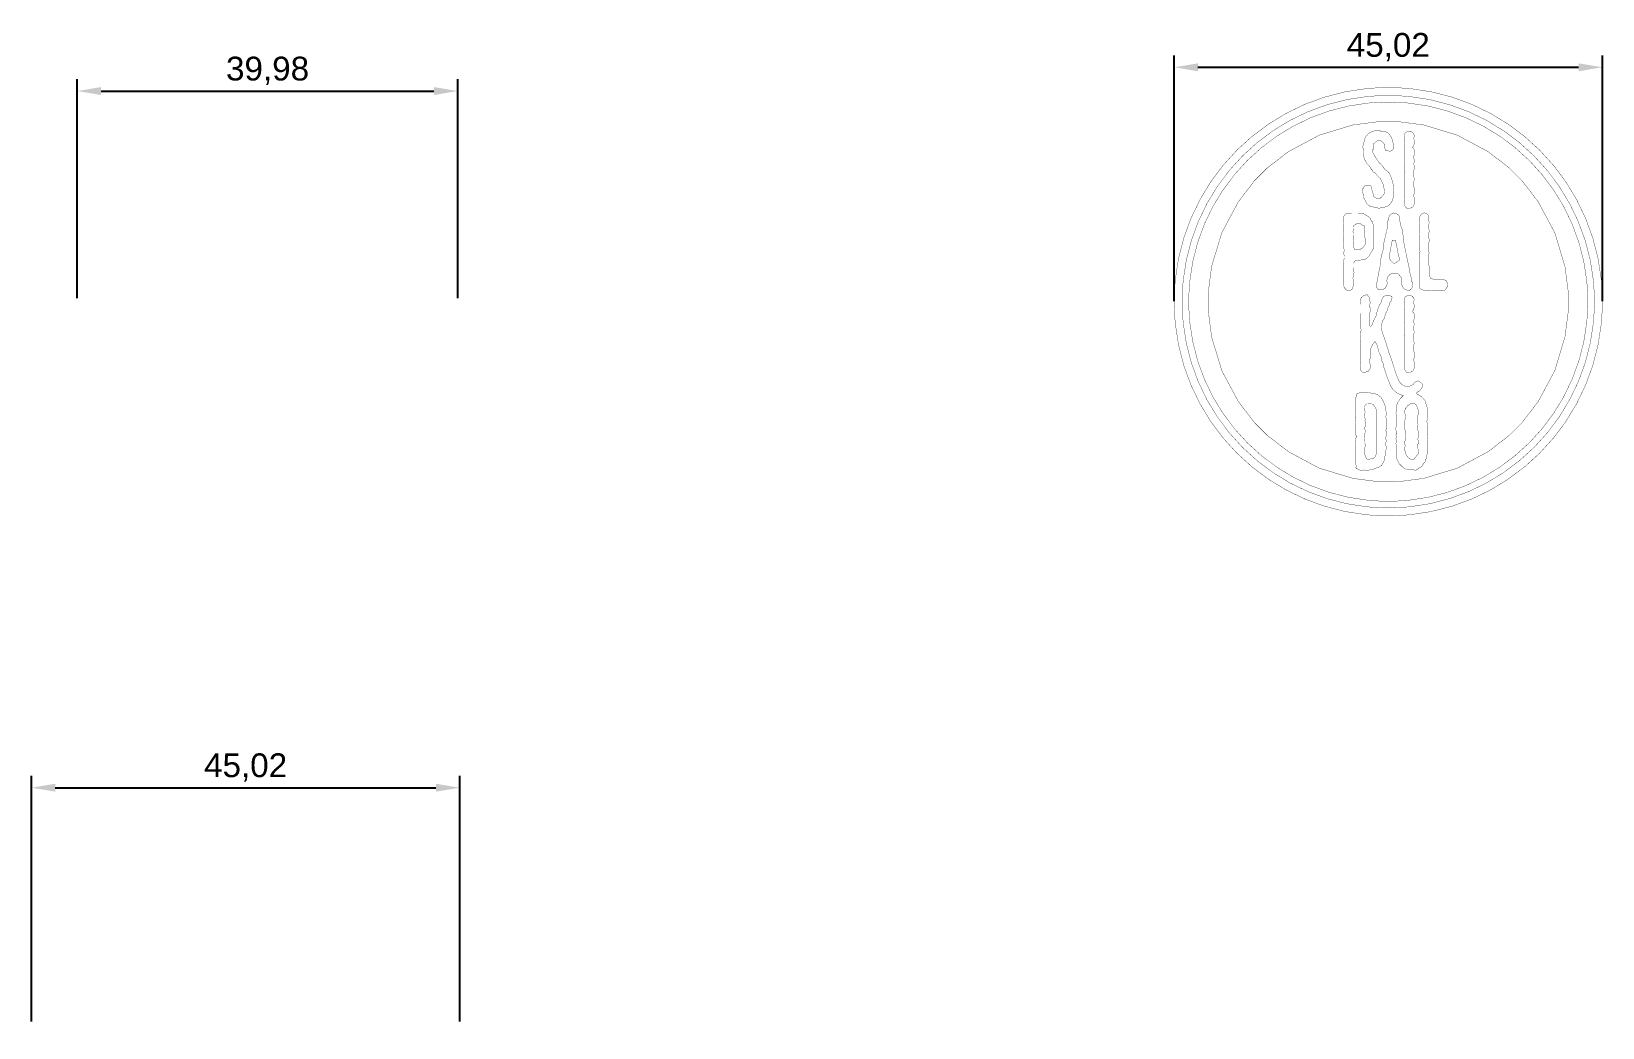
# Model space of a CAD drawing. Header units: millimetres. Extents: x -39 to 126, y -75 to 30.
import ezdxf

# ---------------------------------------------------------------- set-up
doc = ezdxf.new("R2010")
doc.units = ezdxf.units.MM
doc.styles.get("Standard").update_dxf_attribs({"font": 'arial.ttf'})
doc.dimstyles.new('ISO-25', dxfattribs={"dimtxt": 2.5, "dimasz": 2.5, "dimexe": 1.25, "dimexo": 0.625, "dimtad": 1, "dimtxsty": 'Standard', "dimcen": 2.5, "dimadec": 0, "dimazin": 0, "dimtfac": 1, "dimtmove": 0, "dimatfit": 3, "dimfxl": 1, "dimarcsym": 0})

msp = doc.modelspace()

# ---------------------------------------------------------------- blocks, each defined once
blk = doc.blocks.new('*D2')
at = {"color": 0, "lineweight": -2, "transparency": 16777216}
for p, q in [((-34.02, 1.63), (-34.02, 24.64)), ((-31.52, 23.39), (3.47, 23.39)), ((5.97, 1.63), (5.97, 24.64))]:
    blk.add_line(p, q, dxfattribs=at)
at = {"color": 0, "transparency": 16777216}
for points in [[(-31.52, 23.81), (-31.52, 22.97), (-34.02, 23.39)], [(3.47, 23.81), (3.47, 22.97), (5.97, 23.39)]]:
    blk.add_solid(points, dxfattribs=at)
at = {"layer": 'Defpoints', "color": 0, "transparency": 16777216}
for p in [(5.97, 23.39), (-34.02, 1), (5.97, 1)]:
    blk.add_point(p, dxfattribs=at)
at = {"color": 0, "transparency": 16777216, "insert": (-14.02, 25.52), "char_height": 2.5, "attachment_point": 5}
blk.add_mtext('39,98', dxfattribs=at)
blk = doc.blocks.new('*D3')
at = {"color": 0, "lineweight": -2, "transparency": 16777216}
for p, q in [((81.28, 1.31), (81.28, 27.14)), ((126.3, 1.31), (126.3, 27.14)), ((83.78, 25.89), (123.8, 25.89))]:
    blk.add_line(p, q, dxfattribs=at)
at = {"color": 0, "transparency": 16777216}
for points in [[(83.78, 26.3), (83.78, 25.47), (81.28, 25.89)], [(123.8, 26.3), (123.8, 25.47), (126.3, 25.89)]]:
    blk.add_solid(points, dxfattribs=at)
at = {"layer": 'Defpoints', "color": 0, "transparency": 16777216}
for p in [(126.3, 25.89), (81.28, 0.68), (126.3, 0.68)]:
    blk.add_point(p, dxfattribs=at)
at = {"color": 0, "transparency": 16777216, "insert": (103.79, 28.01), "char_height": 2.5, "attachment_point": 5}
blk.add_mtext('45,02', dxfattribs=at)
blk = doc.blocks.new('*D5')
at = {"color": 0, "lineweight": -2, "transparency": 16777216}
for p, q in [((-38.84, -74.4), (-38.84, -48.57)), ((6.18, -74.4), (6.18, -48.57)), ((-36.34, -49.82), (3.68, -49.82))]:
    blk.add_line(p, q, dxfattribs=at)
at = {"color": 0, "transparency": 16777216}
for points in [[(-36.34, -49.4), (-36.34, -50.23), (-38.84, -49.82)], [(3.68, -49.4), (3.68, -50.23), (6.18, -49.82)]]:
    blk.add_solid(points, dxfattribs=at)
at = {"layer": 'Defpoints', "color": 0, "transparency": 16777216}
for p in [(6.18, -49.82), (-38.84, -75.02), (6.18, -75.02)]:
    blk.add_point(p, dxfattribs=at)
at = {"color": 0, "transparency": 16777216, "insert": (-16.33, -47.69), "char_height": 2.5, "attachment_point": 5}
blk.add_mtext('45,02', dxfattribs=at)

# ---------------------------------------------------------------- dimensions: what is measured, and where the dimension line sits
for base, p1, p2, picture, middle in [((126.298, 25.887), (81.28, 0.683), (126.298, 0.683), '*D3', (103.789, 25.887)), ((5.966, 23.389), (-34.015, 1.005), (5.966, 1.005), '*D2', (-14.024, 23.389)), ((6.175, -49.817, -0.252), (-38.844, -75.022, -0.252), (6.175, -75.022, -0.252), '*D5', (-16.334, -49.817, -0.252))]:
    dim = msp.add_linear_dim(base=base, p1=p1, p2=p2, dimstyle='ISO-25')
    dim.commit()
    dim.dimension.update_dxf_attribs({"geometry": picture, "text_midpoint": middle, "dimtype": 160})

# ---------------------------------------------------------------- linework, layer by layer
at = {"color": 0}
for points in [[(126.298, 1.258, 0.0334, 0.0334, 0), (126.298, 1.834, 0.0334, 0.0334, 0), (126.182, 3.559, 0.0334, 0.0334, 0), (125.84, 5.795, 0.0334, 0.0334, 0), (125.286, 7.951, 0.0334, 0.0334, 0), (124.529, 10.02, 0.0334, 0.0334, 0), (123.581, 11.988, 0.0334, 0.0334, 0), (122.454, 13.844, 0.0334, 0.0334, 0), (121.158, 15.576, 0.0334, 0.0334, 0), (119.706, 17.175, 0.0334, 0.0334, 0), (118.107, 18.627, 0.0334, 0.0334, 0), (116.374, 19.923, 0.0334, 0.0334, 0), (114.519, 21.051, 0.0334, 0.0334, 0), (112.551, 21.998, 0.0334, 0.0334, 0), (110.482, 22.756, 0.0334, 0.0334, 0), (108.326, 23.31, 0.0334, 0.0334, 0), (106.09, 23.651, 0.0334, 0.0334, 0), (104.364, 23.767, 0.0334, 0.0334, 0), (103.789, 23.767, 0.0334, 0.0334, 0), (103.214, 23.767, 0.0334, 0.0334, 0), (101.488, 23.651, 0.0334, 0.0334, 0), (99.252, 23.31, 0.0334, 0.0334, 0), (97.095, 22.756, 0.0334, 0.0334, 0), (95.027, 21.998, 0.0334, 0.0334, 0), (93.059, 21.051, 0.0334, 0.0334, 0), (91.203, 19.923, 0.0334, 0.0334, 0), (89.471, 18.627, 0.0334, 0.0334, 0), (87.872, 17.175, 0.0334, 0.0334, 0), (86.419, 15.576, 0.0334, 0.0334, 0), (85.123, 13.844, 0.0334, 0.0334, 0), (83.996, 11.988, 0.0334, 0.0334, 0), (83.048, 10.02, 0.0334, 0.0334, 0), (82.291, 7.951, 0.0334, 0.0334, 0), (81.737, 5.795, 0.0334, 0.0334, 0), (81.396, 3.559, 0.0334, 0.0334, 0), (81.28, 1.834, 0.0334, 0.0334, 0), (81.28, 1.258, 0.0334, 0.0334, 0), (81.28, 0.683, 0.0334, 0.0334, 0), (81.396, -1.043, 0.0334, 0.0334, 0), (81.737, -3.278, 0.0334, 0.0334, 0), (82.291, -5.436, 0.0334, 0.0334, 0), (83.048, -7.504, 0.0334, 0.0334, 0), (83.996, -9.471, 0.0334, 0.0334, 0), (85.123, -11.327, 0.0334, 0.0334, 0), (86.419, -13.06, 0.0334, 0.0334, 0), (87.872, -14.658, 0.0334, 0.0334, 0), (89.471, -16.112, 0.0334, 0.0334, 0), (91.203, -17.407, 0.0334, 0.0334, 0), (93.059, -18.535, 0.0334, 0.0334, 0), (95.027, -19.483, 0.0334, 0.0334, 0), (97.095, -20.24, 0.0334, 0.0334, 0), (99.252, -20.794, 0.0334, 0.0334, 0), (101.488, -21.135, 0.0334, 0.0334, 0), (103.214, -21.252, 0.0334, 0.0334, 0), (103.789, -21.252, 0.0334, 0.0334, 0), (104.364, -21.252, 0.0334, 0.0334, 0), (106.09, -21.135, 0.0334, 0.0334, 0), (108.326, -20.794, 0.0334, 0.0334, 0), (110.482, -20.24, 0.0334, 0.0334, 0), (112.551, -19.483, 0.0334, 0.0334, 0), (114.519, -18.535, 0.0334, 0.0334, 0), (116.374, -17.407, 0.0334, 0.0334, 0), (118.107, -16.112, 0.0334, 0.0334, 0), (119.706, -14.658, 0.0334, 0.0334, 0), (121.158, -13.06, 0.0334, 0.0334, 0), (122.454, -11.327, 0.0334, 0.0334, 0), (123.581, -9.471, 0.0334, 0.0334, 0), (124.529, -7.504, 0.0334, 0.0334, 0), (125.286, -5.436, 0.0334, 0.0334, 0), (125.84, -3.278, 0.0334, 0.0334, 0), (126.182, -1.043, 0.0334, 0.0334, 0), (126.298, 0.683, 0.0334, 0.0334, 0), (126.298, 1.258, 0.0334, 0.0334, 0)], [(103.789, -20.417, 0.0334, 0.0334, 0), (103.235, -20.417, 0.0334, 0.0334, 0), (101.576, -20.304, 0.0334, 0.0334, 0), (99.426, -19.975, 0.0334, 0.0334, 0), (97.351, -19.44, 0.0334, 0.0334, 0), (95.36, -18.71, 0.0334, 0.0334, 0), (93.466, -17.796, 0.0334, 0.0334, 0), (91.679, -16.709, 0.0334, 0.0334, 0), (90.01, -15.461, 0.0334, 0.0334, 0), (88.47, -14.061, 0.0334, 0.0334, 0), (87.07, -12.521, 0.0334, 0.0334, 0), (85.821, -10.852, 0.0334, 0.0334, 0), (84.734, -9.065, 0.0334, 0.0334, 0), (83.821, -7.171, 0.0334, 0.0334, 0), (83.091, -5.18, 0.0334, 0.0334, 0), (82.555, -3.104, 0.0334, 0.0334, 0), (82.227, -0.955, 0.0334, 0.0334, 0), (82.115, 0.705, 0.0334, 0.0334, 0), (82.115, 1.258, 0.0334, 0.0334, 0), (82.115, 1.811, 0.0334, 0.0334, 0), (82.227, 3.471, 0.0334, 0.0334, 0), (82.555, 5.621, 0.0334, 0.0334, 0), (83.091, 7.697, 0.0334, 0.0334, 0), (83.821, 9.687, 0.0334, 0.0334, 0), (84.734, 11.581, 0.0334, 0.0334, 0), (85.821, 13.368, 0.0334, 0.0334, 0), (87.07, 15.037, 0.0334, 0.0334, 0), (88.47, 16.577, 0.0334, 0.0334, 0), (90.01, 17.977, 0.0334, 0.0334, 0), (91.679, 19.226, 0.0334, 0.0334, 0), (93.466, 20.313, 0.0334, 0.0334, 0), (95.36, 21.227, 0.0334, 0.0334, 0), (97.351, 21.956, 0.0334, 0.0334, 0), (99.426, 22.491, 0.0334, 0.0334, 0), (101.576, 22.82, 0.0334, 0.0334, 0), (103.235, 22.932, 0.0334, 0.0334, 0), (103.789, 22.932, 0.0334, 0.0334, 0), (104.342, 22.932, 0.0334, 0.0334, 0), (106.002, 22.82, 0.0334, 0.0334, 0), (108.152, 22.491, 0.0334, 0.0334, 0), (110.227, 21.956, 0.0334, 0.0334, 0), (112.218, 21.227, 0.0334, 0.0334, 0), (114.111, 20.313, 0.0334, 0.0334, 0), (115.898, 19.226, 0.0334, 0.0334, 0), (117.568, 17.977, 0.0334, 0.0334, 0), (119.108, 16.577, 0.0334, 0.0334, 0), (120.508, 15.037, 0.0334, 0.0334, 0), (121.757, 13.368, 0.0334, 0.0334, 0), (122.844, 11.581, 0.0334, 0.0334, 0), (123.757, 9.687, 0.0334, 0.0334, 0), (124.487, 7.697, 0.0334, 0.0334, 0), (125.022, 5.621, 0.0334, 0.0334, 0), (125.351, 3.471, 0.0334, 0.0334, 0), (125.464, 1.811, 0.0334, 0.0334, 0), (125.464, 1.258, 0.0334, 0.0334, 0), (125.464, 0.705, 0.0334, 0.0334, 0), (125.351, -0.955, 0.0334, 0.0334, 0), (125.022, -3.104, 0.0334, 0.0334, 0), (124.487, -5.18, 0.0334, 0.0334, 0), (123.757, -7.171, 0.0334, 0.0334, 0), (122.844, -9.065, 0.0334, 0.0334, 0), (121.757, -10.852, 0.0334, 0.0334, 0), (120.508, -12.521, 0.0334, 0.0334, 0), (119.108, -14.061, 0.0334, 0.0334, 0), (117.568, -15.461, 0.0334, 0.0334, 0), (115.898, -16.709, 0.0334, 0.0334, 0), (114.111, -17.796, 0.0334, 0.0334, 0), (112.218, -18.71, 0.0334, 0.0334, 0), (110.227, -19.44, 0.0334, 0.0334, 0), (108.152, -19.975, 0.0334, 0.0334, 0), (106.002, -20.304, 0.0334, 0.0334, 0), (104.342, -20.417, 0.0334, 0.0334, 0), (103.789, -20.417, 0.0334, 0.0334, 0)], [(82.811, 1.258, 0.0334, 0.0334, 0), (82.811, 0.723, 0.0334, 0.0334, 0), (82.919, -0.883, 0.0334, 0.0334, 0), (83.238, -2.965, 0.0334, 0.0334, 0), (83.755, -4.974, 0.0334, 0.0334, 0), (84.462, -6.9, 0.0334, 0.0334, 0), (85.346, -8.733, 0.0334, 0.0334, 0), (86.398, -10.463, 0.0334, 0.0334, 0), (87.607, -12.079, 0.0334, 0.0334, 0), (88.962, -13.569, 0.0334, 0.0334, 0), (90.452, -14.924, 0.0334, 0.0334, 0), (92.068, -16.133, 0.0334, 0.0334, 0), (93.797, -17.184, 0.0334, 0.0334, 0), (95.631, -18.069, 0.0334, 0.0334, 0), (97.557, -18.776, 0.0334, 0.0334, 0), (99.566, -19.293, 0.0334, 0.0334, 0), (101.647, -19.612, 0.0334, 0.0334, 0), (103.254, -19.721, 0.0334, 0.0334, 0), (103.789, -19.721, 0.0334, 0.0334, 0), (104.324, -19.721, 0.0334, 0.0334, 0), (105.931, -19.612, 0.0334, 0.0334, 0), (108.011, -19.293, 0.0334, 0.0334, 0), (110.02, -18.776, 0.0334, 0.0334, 0), (111.947, -18.069, 0.0334, 0.0334, 0), (113.78, -17.184, 0.0334, 0.0334, 0), (115.51, -16.133, 0.0334, 0.0334, 0), (117.125, -14.924, 0.0334, 0.0334, 0), (118.615, -13.569, 0.0334, 0.0334, 0), (119.97, -12.079, 0.0334, 0.0334, 0), (121.179, -10.463, 0.0334, 0.0334, 0), (122.231, -8.733, 0.0334, 0.0334, 0), (123.115, -6.9, 0.0334, 0.0334, 0), (123.822, -4.974, 0.0334, 0.0334, 0), (124.34, -2.965, 0.0334, 0.0334, 0), (124.658, -0.883, 0.0334, 0.0334, 0), (124.767, 0.723, 0.0334, 0.0334, 0), (124.767, 1.258, 0.0334, 0.0334, 0), (124.767, 1.793, 0.0334, 0.0334, 0), (124.658, 3.4, 0.0334, 0.0334, 0), (124.34, 5.481, 0.0334, 0.0334, 0), (123.822, 7.489, 0.0334, 0.0334, 0), (123.115, 9.416, 0.0334, 0.0334, 0), (122.231, 11.249, 0.0334, 0.0334, 0), (121.179, 12.979, 0.0334, 0.0334, 0), (119.97, 14.594, 0.0334, 0.0334, 0), (118.615, 16.085, 0.0334, 0.0334, 0), (117.125, 17.44, 0.0334, 0.0334, 0), (115.51, 18.649, 0.0334, 0.0334, 0), (113.78, 19.701, 0.0334, 0.0334, 0), (111.947, 20.586, 0.0334, 0.0334, 0), (110.02, 21.292, 0.0334, 0.0334, 0), (108.011, 21.81, 0.0334, 0.0334, 0), (105.931, 22.128, 0.0334, 0.0334, 0), (104.324, 22.236, 0.0334, 0.0334, 0), (103.789, 22.236, 0.0334, 0.0334, 0), (103.254, 22.236, 0.0334, 0.0334, 0), (101.647, 22.128, 0.0334, 0.0334, 0), (99.566, 21.81, 0.0334, 0.0334, 0), (97.557, 21.292, 0.0334, 0.0334, 0), (95.631, 20.586, 0.0334, 0.0334, 0), (93.797, 19.701, 0.0334, 0.0334, 0), (92.068, 18.649, 0.0334, 0.0334, 0), (90.452, 17.44, 0.0334, 0.0334, 0), (88.962, 16.085, 0.0334, 0.0334, 0), (87.607, 14.594, 0.0334, 0.0334, 0), (86.398, 12.979, 0.0334, 0.0334, 0), (85.346, 11.249, 0.0334, 0.0334, 0), (84.462, 9.416, 0.0334, 0.0334, 0), (83.755, 7.489, 0.0334, 0.0334, 0), (83.238, 5.481, 0.0334, 0.0334, 0), (82.919, 3.4, 0.0334, 0.0334, 0), (82.811, 1.793, 0.0334, 0.0334, 0), (82.811, 1.258, 0.0334, 0.0334, 0)], [(84.857, 1.258, 0.0334, 0.0334, 0), (84.857, 2.188, 0.0334, 0.0334, 0), (85.22, 4.98, 0.0334, 0.0334, 0), (86.288, 8.507, 0.0334, 0.0334, 0), (88.027, 11.756, 0.0334, 0.0334, 0), (89.744, 13.988, 0.0334, 0.0334, 0), (90.402, 14.645, 0.0334, 0.0334, 0), (91.059, 15.303, 0.0334, 0.0334, 0), (93.291, 17.02, 0.0334, 0.0334, 0), (96.54, 18.758, 0.0334, 0.0334, 0), (100.067, 19.827, 0.0334, 0.0334, 0), (102.859, 20.19, 0.0334, 0.0334, 0), (103.789, 20.19, 0.0334, 0.0334, 0), (104.719, 20.19, 0.0334, 0.0334, 0), (107.511, 19.827, 0.0334, 0.0334, 0), (111.038, 18.758, 0.0334, 0.0334, 0), (114.286, 17.02, 0.0334, 0.0334, 0), (116.518, 15.303, 0.0334, 0.0334, 0), (117.176, 14.645, 0.0334, 0.0334, 0), (117.833, 13.988, 0.0334, 0.0334, 0), (119.55, 11.756, 0.0334, 0.0334, 0), (121.289, 8.507, 0.0334, 0.0334, 0), (122.357, 4.98, 0.0334, 0.0334, 0), (122.721, 2.188, 0.0334, 0.0334, 0), (122.721, 1.258, 0.0334, 0.0334, 0), (122.721, 0.328, 0.0334, 0.0334, 0), (122.357, -2.464, 0.0334, 0.0334, 0), (121.289, -5.991, 0.0334, 0.0334, 0), (119.55, -9.24, 0.0334, 0.0334, 0), (117.833, -11.471, 0.0334, 0.0334, 0), (117.176, -12.129, 0.0334, 0.0334, 0), (116.518, -12.787, 0.0334, 0.0334, 0), (114.286, -14.504, 0.0334, 0.0334, 0), (111.038, -16.242, 0.0334, 0.0334, 0), (107.511, -17.311, 0.0334, 0.0334, 0), (104.719, -17.675, 0.0334, 0.0334, 0), (103.789, -17.675, 0.0334, 0.0334, 0), (102.859, -17.675, 0.0334, 0.0334, 0), (100.067, -17.311, 0.0334, 0.0334, 0), (96.54, -16.242, 0.0334, 0.0334, 0), (93.291, -14.504, 0.0334, 0.0334, 0), (91.059, -12.787, 0.0334, 0.0334, 0), (90.402, -12.129, 0.0334, 0.0334, 0), (89.744, -11.471, 0.0334, 0.0334, 0), (88.027, -9.24, 0.0334, 0.0334, 0), (86.288, -5.991, 0.0334, 0.0334, 0), (85.22, -2.464, 0.0334, 0.0334, 0), (84.857, 0.328, 0.0334, 0.0334, 0), (84.857, 1.258, 0.0334, 0.0334, 0)], [(102.117, 17.215, 0.0334, 0.0334, 0), (102.117, 17.144, 0.0334, 0.0334, 0), (102.168, 16.956, 0.0334, 0.0334, 0), (102.179, 16.933, 0.0334, 0.0334, 0), (102.198, 16.89, 0.0334, 0.0334, 0), (102.42, 16.46, 0.0334, 0.0334, 0), (102.449, 16.422, 0.0334, 0.0334, 0), (102.461, 16.407, 0.0334, 0.0334, 0), (102.578, 16.223, 0.0334, 0.0334, 0), (102.589, 16.202, 0.0334, 0.0334, 0), (102.611, 16.171, 0.0334, 0.0334, 0), (102.833, 15.85, 0.0334, 0.0334, 0), (102.859, 15.82, 0.0334, 0.0334, 0), (102.894, 15.8, 0.0334, 0.0334, 0), (103.152, 15.571, 0.0334, 0.0334, 0), (103.168, 15.545, 0.0334, 0.0334, 0), (103.184, 15.52, 0.0334, 0.0334, 0), (103.385, 15.215, 0.0334, 0.0334, 0), (103.41, 15.18, 0.0334, 0.0334, 0), (103.434, 15.167, 0.0334, 0.0334, 0), (103.63, 15.012, 0.0334, 0.0334, 0), (103.646, 14.994, 0.0334, 0.0334, 0), (103.66, 14.977, 0.0334, 0.0334, 0), (103.848, 14.822, 0.0334, 0.0334, 0), (103.871, 14.809, 0.0334, 0.0334, 0), (103.895, 14.764, 0.0334, 0.0334, 0), (104.082, 14.347, 0.0334, 0.0334, 0), (104.096, 14.308, 0.0334, 0.0334, 0), (104.109, 14.27, 0.0334, 0.0334, 0), (104.231, 13.853, 0.0334, 0.0334, 0), (104.242, 13.808, 0.0334, 0.0334, 0), (104.266, 13.748, 0.0334, 0.0334, 0), (104.369, 13.172, 0.0334, 0.0334, 0), (104.365, 13.116, 0.0334, 0.0334, 0), (104.361, 13.061, 0.0334, 0.0334, 0), (104.343, 12.652, 0.0334, 0.0334, 0), (104.343, 12.515, 0.0334, 0.0334, 0), (104.343, 12.356, 0.0334, 0.0334, 0), (104.235, 11.926, 0.0334, 0.0334, 0), (104.214, 11.88, 0.0334, 0.0334, 0), (104.192, 11.834, 0.0334, 0.0334, 0), (103.906, 11.427, 0.0334, 0.0334, 0), (103.871, 11.391, 0.0334, 0.0334, 0), (103.848, 11.371, 0.0334, 0.0334, 0), (103.581, 11.239, 0.0334, 0.0334, 0), (103.551, 11.233, 0.0334, 0.0334, 0), (103.519, 11.228, 0.0334, 0.0334, 0), (103.242, 11.134, 0.0334, 0.0334, 0), (103.218, 11.121, 0.0334, 0.0334, 0), (102.949, 11.121, 0.0334, 0.0334, 0), (102.926, 11.099, 0.0334, 0.0334, 0), (102.692, 11.099, 0.0334, 0.0334, 0), (102.667, 11.121, 0.0334, 0.0334, 0), (102.308, 11.121, 0.0334, 0.0334, 0), (102.297, 11.134, 0.0334, 0.0334, 0), (102.222, 11.21, 0.0334, 0.0334, 0), (102.219, 11.211, 0.0334, 0.0334, 0), (102.209, 11.216, 0.0334, 0.0334, 0), (102.089, 11.224, 0.0334, 0.0334, 0), (101.983, 11.222, 0.0334, 0.0334, 0), (101.948, 11.222, 0.0334, 0.0334, 0), (101.876, 11.263, 0.0334, 0.0334, 0), (101.591, 11.506, 0.0334, 0.0334, 0), (101.399, 11.797, 0.0334, 0.0334, 0), (101.375, 11.863, 0.0334, 0.0334, 0), (101.365, 11.885, 0.0334, 0.0334, 0), (101.239, 12.125, 0.0334, 0.0334, 0), (101.223, 12.15, 0.0334, 0.0334, 0), (101.207, 12.176, 0.0334, 0.0334, 0), (101.193, 12.48, 0.0334, 0.0334, 0), (101.206, 12.515, 0.0334, 0.0334, 0), (101.193, 12.527, 0.0334, 0.0334, 0), (101.118, 12.635, 0.0334, 0.0334, 0), (101.117, 12.644, 0.0334, 0.0334, 0), (101.114, 12.655, 0.0334, 0.0334, 0), (101.105, 12.752, 0.0334, 0.0334, 0), (101.105, 12.785, 0.0334, 0.0334, 0), (101.105, 12.831, 0.0334, 0.0334, 0), (101.077, 12.951, 0.0334, 0.0334, 0), (101.072, 12.97, 0.0334, 0.0334, 0), (101.066, 12.99, 0.0334, 0.0334, 0), (101.094, 13.145, 0.0334, 0.0334, 0), (101.105, 13.156, 0.0334, 0.0334, 0), (101.127, 13.156, 0.0334, 0.0334, 0), (101.193, 13.165, 0.0334, 0.0334, 0), (101.195, 13.167, 0.0334, 0.0334, 0), (101.202, 13.175, 0.0334, 0.0334, 0), (101.21, 13.285, 0.0334, 0.0334, 0), (101.271, 13.404, 0.0334, 0.0334, 0), (101.301, 13.414, 0.0334, 0.0334, 0), (101.317, 13.42, 0.0334, 0.0334, 0), (101.463, 13.505, 0.0334, 0.0334, 0), (101.477, 13.515, 0.0334, 0.0334, 0), (101.542, 13.515, 0.0334, 0.0334, 0), (101.719, 13.506, 0.0334, 0.0334, 0), (101.74, 13.504, 0.0334, 0.0334, 0), (101.761, 13.502, 0.0334, 0.0334, 0), (101.935, 13.437, 0.0334, 0.0334, 0), (101.948, 13.426, 0.0334, 0.0334, 0), (101.956, 13.415, 0.0334, 0.0334, 0), (102.027, 13.28, 0.0334, 0.0334, 0), (102.027, 13.235, 0.0334, 0.0334, 0), (102.027, 13.132, 0.0334, 0.0334, 0), (102.106, 12.859, 0.0334, 0.0334, 0), (102.123, 12.824, 0.0334, 0.0334, 0), (102.138, 12.789, 0.0334, 0.0334, 0), (102.219, 12.508, 0.0334, 0.0334, 0), (102.219, 12.414, 0.0334, 0.0334, 0), (102.219, 12.324, 0.0334, 0.0334, 0), (102.24, 12.313, 0.0334, 0.0334, 0), (102.47, 12.176, 0.0334, 0.0334, 0), (102.494, 12.16, 0.0334, 0.0334, 0), (102.517, 12.145, 0.0334, 0.0334, 0), (102.747, 12.122, 0.0334, 0.0334, 0), (102.769, 12.133, 0.0334, 0.0334, 0), (102.949, 12.133, 0.0334, 0.0334, 0), (102.972, 12.156, 0.0334, 0.0334, 0), (103.198, 12.389, 0.0334, 0.0334, 0), (103.218, 12.414, 0.0334, 0.0334, 0), (103.231, 12.427, 0.0334, 0.0334, 0), (103.344, 12.568, 0.0334, 0.0334, 0), (103.354, 12.582, 0.0334, 0.0334, 0), (103.363, 12.597, 0.0334, 0.0334, 0), (103.41, 12.806, 0.0334, 0.0334, 0), (103.41, 12.875, 0.0334, 0.0334, 0), (103.398, 12.933, 0.0334, 0.0334, 0), (103.262, 13.505, 0.0334, 0.0334, 0), (103.247, 13.56, 0.0334, 0.0334, 0), (103.231, 13.617, 0.0334, 0.0334, 0), (102.982, 14.123, 0.0334, 0.0334, 0), (102.949, 14.168, 0.0334, 0.0334, 0), (102.927, 14.2, 0.0334, 0.0334, 0), (102.674, 14.458, 0.0334, 0.0334, 0), (102.646, 14.482, 0.0334, 0.0334, 0), (102.619, 14.505, 0.0334, 0.0334, 0), (102.409, 14.776, 0.0334, 0.0334, 0), (102.398, 14.809, 0.0334, 0.0334, 0), (102.346, 14.809, 0.0334, 0.0334, 0), (102.202, 14.897, 0.0334, 0.0334, 0), (102.19, 14.915, 0.0334, 0.0334, 0), (102.177, 14.933, 0.0334, 0.0334, 0), (102.117, 15.042, 0.0334, 0.0334, 0), (102.117, 15.078, 0.0334, 0.0334, 0), (102.096, 15.092, 0.0334, 0.0334, 0), (101.965, 15.222, 0.0334, 0.0334, 0), (101.96, 15.235, 0.0334, 0.0334, 0), (101.954, 15.249, 0.0334, 0.0334, 0), (101.86, 15.436, 0.0334, 0.0334, 0), (101.848, 15.461, 0.0334, 0.0334, 0), (101.811, 15.486, 0.0334, 0.0334, 0), (101.549, 15.766, 0.0334, 0.0334, 0), (101.532, 15.797, 0.0334, 0.0334, 0), (101.515, 15.83, 0.0334, 0.0334, 0), (101.318, 16.167, 0.0334, 0.0334, 0), (101.297, 16.202, 0.0334, 0.0334, 0), (101.285, 16.223, 0.0334, 0.0334, 0), (101.219, 16.481, 0.0334, 0.0334, 0), (101.218, 16.512, 0.0334, 0.0334, 0), (101.214, 16.564, 0.0334, 0.0334, 0), (101.198, 17.078, 0.0334, 0.0334, 0), (101.195, 17.13, 0.0334, 0.0334, 0), (101.193, 17.156, 0.0334, 0.0334, 0), (101.118, 17.46, 0.0334, 0.0334, 0), (101.105, 17.495, 0.0334, 0.0334, 0), (101.105, 17.586, 0.0334, 0.0334, 0), (101.118, 17.608, 0.0334, 0.0334, 0), (101.202, 17.875, 0.0334, 0.0334, 0), (101.206, 17.905, 0.0334, 0.0334, 0), (101.21, 17.937, 0.0334, 0.0334, 0), (101.285, 18.195, 0.0334, 0.0334, 0), (101.297, 18.215, 0.0334, 0.0334, 0), (101.297, 18.307, 0.0334, 0.0334, 0), (101.389, 18.556, 0.0334, 0.0334, 0), (101.409, 18.581, 0.0334, 0.0334, 0), (101.427, 18.606, 0.0334, 0.0334, 0), (101.634, 18.854, 0.0334, 0.0334, 0), (101.656, 18.878, 0.0334, 0.0334, 0), (101.694, 18.912, 0.0334, 0.0334, 0), (102.096, 19.147, 0.0334, 0.0334, 0), (102.139, 19.16, 0.0334, 0.0334, 0), (102.182, 19.173, 0.0334, 0.0334, 0), (102.546, 19.238, 0.0334, 0.0334, 0), (102.667, 19.238, 0.0334, 0.0334, 0), (102.949, 19.238, 0.0334, 0.0334, 0), (102.949, 19.219, 0.0334, 0.0334, 0), (102.958, 19.162, 0.0334, 0.0334, 0), (102.96, 19.16, 0.0334, 0.0334, 0), (102.962, 19.158, 0.0334, 0.0334, 0), (103.027, 19.148, 0.0334, 0.0334, 0), (103.05, 19.148, 0.0334, 0.0334, 0), (103.117, 19.171, 0.0334, 0.0334, 0), (103.448, 19.16, 0.0334, 0.0334, 0), (103.742, 19.006, 0.0334, 0.0334, 0), (103.792, 18.957, 0.0334, 0.0334, 0), (103.826, 18.923, 0.0334, 0.0334, 0), (104.097, 18.573, 0.0334, 0.0334, 0), (104.119, 18.535, 0.0334, 0.0334, 0), (104.138, 18.499, 0.0334, 0.0334, 0), (104.242, 18.16, 0.0334, 0.0334, 0), (104.242, 18.046, 0.0334, 0.0334, 0), (104.255, 18.033, 0.0334, 0.0334, 0), (104.33, 17.874, 0.0334, 0.0334, 0), (104.332, 17.855, 0.0334, 0.0334, 0), (104.335, 17.817, 0.0334, 0.0334, 0), (104.343, 17.5, 0.0334, 0.0334, 0), (104.343, 17.394, 0.0334, 0.0334, 0), (104.343, 17.361, 0.0334, 0.0334, 0), (104.291, 17.271, 0.0334, 0.0334, 0), (104.281, 17.26, 0.0334, 0.0334, 0), (104.271, 17.248, 0.0334, 0.0334, 0), (104.163, 17.127, 0.0334, 0.0334, 0), (104.152, 17.113, 0.0334, 0.0334, 0), (104.127, 17.102, 0.0334, 0.0334, 0), (103.897, 17.074, 0.0334, 0.0334, 0), (103.877, 17.08, 0.0334, 0.0334, 0), (103.855, 17.086, 0.0334, 0.0334, 0), (103.664, 17.113, 0.0334, 0.0334, 0), (103.602, 17.113, 0.0334, 0.0334, 0), (103.576, 17.113, 0.0334, 0.0334, 0), (103.5, 17.19, 0.0334, 0.0334, 0), (103.5, 17.215, 0.0334, 0.0334, 0), (103.489, 17.237, 0.0334, 0.0334, 0), (103.394, 17.43, 0.0334, 0.0334, 0), (103.387, 17.445, 0.0334, 0.0334, 0), (103.379, 17.461, 0.0334, 0.0334, 0), (103.398, 17.644, 0.0334, 0.0334, 0), (103.41, 17.664, 0.0334, 0.0334, 0), (103.41, 17.765, 0.0334, 0.0334, 0), (103.398, 17.776, 0.0334, 0.0334, 0), (103.272, 17.931, 0.0334, 0.0334, 0), (103.258, 17.951, 0.0334, 0.0334, 0), (103.243, 17.971, 0.0334, 0.0334, 0), (103.07, 18.125, 0.0334, 0.0334, 0), (103.05, 18.136, 0.0334, 0.0334, 0), (103.05, 18.156, 0.0334, 0.0334, 0), (102.974, 18.215, 0.0334, 0.0334, 0), (102.949, 18.215, 0.0334, 0.0334, 0), (102.859, 18.215, 0.0334, 0.0334, 0), (102.611, 18.152, 0.0334, 0.0334, 0), (102.589, 18.136, 0.0334, 0.0334, 0), (102.542, 18.112, 0.0334, 0.0334, 0), (102.238, 17.827, 0.0334, 0.0334, 0), (102.224, 17.793, 0.0334, 0.0334, 0), (102.21, 17.761, 0.0334, 0.0334, 0), (102.205, 17.428, 0.0334, 0.0334, 0), (102.219, 17.394, 0.0334, 0.0334, 0), (102.219, 17.304, 0.0334, 0.0334, 0), (102.219, 17.282, 0.0334, 0.0334, 0), (102.142, 17.215, 0.0334, 0.0334, 0), (102.117, 17.215, 0.0334, 0.0334, 0)], [(105.49, 12.852, 0.0334, 0.0334, 0), (105.49, 14.764, 0.0334, 0.0334, 0), (105.51, 14.783, 0.0334, 0.0334, 0), (105.556, 14.854, 0.0334, 0.0334, 0), (105.51, 14.924, 0.0334, 0.0334, 0), (105.49, 14.944, 0.0334, 0.0334, 0), (105.49, 15.584, 0.0334, 0.0334, 0), (105.49, 15.655, 0.0334, 0.0334, 0), (105.518, 15.843, 0.0334, 0.0334, 0), (105.523, 15.865, 0.0334, 0.0334, 0), (105.529, 15.888, 0.0334, 0.0334, 0), (105.501, 16.104, 0.0334, 0.0334, 0), (105.49, 16.124, 0.0334, 0.0334, 0), (105.49, 17.135, 0.0334, 0.0334, 0), (105.479, 17.181, 0.0334, 0.0334, 0), (105.451, 17.636, 0.0334, 0.0334, 0), (105.456, 17.681, 0.0334, 0.0334, 0), (105.461, 17.727, 0.0334, 0.0334, 0), (105.49, 18.093, 0.0334, 0.0334, 0), (105.49, 18.215, 0.0334, 0.0334, 0), (105.49, 18.586, 0.0334, 0.0334, 0), (105.479, 18.62, 0.0334, 0.0334, 0), (105.469, 18.868, 0.0334, 0.0334, 0), (105.479, 18.884, 0.0334, 0.0334, 0), (105.488, 18.9, 0.0334, 0.0334, 0), (105.649, 19.035, 0.0334, 0.0334, 0), (105.673, 19.047, 0.0334, 0.0334, 0), (105.682, 19.057, 0.0334, 0.0334, 0), (105.82, 19.137, 0.0334, 0.0334, 0), (105.867, 19.137, 0.0334, 0.0334, 0), (105.889, 19.16, 0.0334, 0.0334, 0), (106.118, 19.16, 0.0334, 0.0334, 0), (106.142, 19.137, 0.0334, 0.0334, 0), (106.187, 19.137, 0.0334, 0.0334, 0), (106.324, 19.052, 0.0334, 0.0334, 0), (106.446, 18.919, 0.0334, 0.0334, 0), (106.46, 18.895, 0.0334, 0.0334, 0), (106.468, 18.881, 0.0334, 0.0334, 0), (106.513, 18.727, 0.0334, 0.0334, 0), (106.513, 18.676, 0.0334, 0.0334, 0), (106.503, 18.654, 0.0334, 0.0334, 0), (106.48, 18.387, 0.0334, 0.0334, 0), (106.485, 18.356, 0.0334, 0.0334, 0), (106.489, 18.325, 0.0334, 0.0334, 0), (106.513, 18.116, 0.0334, 0.0334, 0), (106.513, 18.046, 0.0334, 0.0334, 0), (106.513, 17.969, 0.0334, 0.0334, 0), (106.493, 17.766, 0.0334, 0.0334, 0), (106.49, 17.737, 0.0334, 0.0334, 0), (106.486, 17.708, 0.0334, 0.0334, 0), (106.355, 17.507, 0.0334, 0.0334, 0), (106.333, 17.495, 0.0334, 0.0334, 0), (106.333, 17.476, 0.0334, 0.0334, 0), (106.342, 17.419, 0.0334, 0.0334, 0), (106.344, 17.417, 0.0334, 0.0334, 0), (106.346, 17.415, 0.0334, 0.0334, 0), (106.411, 17.406, 0.0334, 0.0334, 0), (106.434, 17.406, 0.0334, 0.0334, 0), (106.443, 17.394, 0.0334, 0.0334, 0), (106.499, 17.245, 0.0334, 0.0334, 0), (106.502, 17.226, 0.0334, 0.0334, 0), (106.505, 17.187, 0.0334, 0.0334, 0), (106.528, 16.804, 0.0334, 0.0334, 0), (106.535, 16.764, 0.0334, 0.0334, 0), (106.539, 16.743, 0.0334, 0.0334, 0), (106.454, 16.518, 0.0334, 0.0334, 0), (106.434, 16.495, 0.0334, 0.0334, 0), (106.434, 16.405, 0.0334, 0.0334, 0), (106.443, 16.392, 0.0334, 0.0334, 0), (106.499, 16.233, 0.0334, 0.0334, 0), (106.502, 16.214, 0.0334, 0.0334, 0), (106.503, 16.195, 0.0334, 0.0334, 0), (106.513, 16.083, 0.0334, 0.0334, 0), (106.513, 16.045, 0.0334, 0.0334, 0), (106.503, 16.012, 0.0334, 0.0334, 0), (106.48, 15.717, 0.0334, 0.0334, 0), (106.485, 15.691, 0.0334, 0.0334, 0), (106.492, 15.65, 0.0334, 0.0334, 0), (106.506, 15.222, 0.0334, 0.0334, 0), (106.502, 15.18, 0.0334, 0.0334, 0), (106.499, 15.165, 0.0334, 0.0334, 0), (106.443, 14.968, 0.0334, 0.0334, 0), (106.434, 14.944, 0.0334, 0.0334, 0), (106.434, 14.854, 0.0334, 0.0334, 0), (106.443, 14.61, 0.0334, 0.0334, 0), (106.445, 14.584, 0.0334, 0.0334, 0), (106.447, 14.558, 0.0334, 0.0334, 0), (106.503, 14.248, 0.0334, 0.0334, 0), (106.513, 14.213, 0.0334, 0.0334, 0), (106.513, 14.078, 0.0334, 0.0334, 0), (106.451, 13.718, 0.0334, 0.0334, 0), (106.434, 13.672, 0.0334, 0.0334, 0), (106.434, 13.56, 0.0334, 0.0334, 0), (106.498, 13.26, 0.0334, 0.0334, 0), (106.513, 13.223, 0.0334, 0.0334, 0), (106.513, 12.582, 0.0334, 0.0334, 0), (106.49, 12.551, 0.0334, 0.0334, 0), (106.458, 12.4, 0.0334, 0.0334, 0), (106.498, 12.245, 0.0334, 0.0334, 0), (106.513, 12.211, 0.0334, 0.0334, 0), (106.513, 11.492, 0.0334, 0.0334, 0), (106.503, 11.47, 0.0334, 0.0334, 0), (106.426, 11.287, 0.0334, 0.0334, 0), (106.421, 11.272, 0.0334, 0.0334, 0), (106.414, 11.259, 0.0334, 0.0334, 0), (106.261, 11.132, 0.0334, 0.0334, 0), (106.237, 11.121, 0.0334, 0.0334, 0), (106.202, 11.121, 0.0334, 0.0334, 0), (106.11, 11.097, 0.0334, 0.0334, 0), (106.099, 11.093, 0.0334, 0.0334, 0), (106.076, 11.084, 0.0334, 0.0334, 0), (105.843, 11.039, 0.0334, 0.0334, 0), (105.818, 11.042, 0.0334, 0.0334, 0), (105.792, 11.046, 0.0334, 0.0334, 0), (105.672, 11.122, 0.0334, 0.0334, 0), (105.589, 11.238, 0.0334, 0.0334, 0), (105.581, 11.261, 0.0334, 0.0334, 0), (105.577, 11.274, 0.0334, 0.0334, 0), (105.502, 11.391, 0.0334, 0.0334, 0), (105.49, 11.402, 0.0334, 0.0334, 0), (105.479, 11.436, 0.0334, 0.0334, 0), (105.451, 11.787, 0.0334, 0.0334, 0), (105.456, 11.823, 0.0334, 0.0334, 0), (105.461, 11.86, 0.0334, 0.0334, 0), (105.49, 12.192, 0.0334, 0.0334, 0), (105.49, 12.301, 0.0334, 0.0334, 0), (105.49, 12.852, 0.0334, 0.0334, 0)], [(102.284, 8.686, 0.0334, 0.0334, 0), (102.284, 7.045, 0.0334, 0.0334, 0), (102.284, 6.99, 0.0334, 0.0334, 0), (102.237, 6.84, 0.0334, 0.0334, 0), (102.228, 6.826, 0.0334, 0.0334, 0), (102.219, 6.812, 0.0334, 0.0334, 0), (102.126, 6.677, 0.0334, 0.0334, 0), (102.117, 6.663, 0.0334, 0.0334, 0), (102.093, 6.602, 0.0334, 0.0334, 0), (101.785, 6.08, 0.0334, 0.0334, 0), (101.738, 6.033, 0.0334, 0.0334, 0), (101.718, 6.009, 0.0334, 0.0334, 0), (101.486, 5.793, 0.0334, 0.0334, 0), (101.46, 5.775, 0.0334, 0.0334, 0), (101.434, 5.756, 0.0334, 0.0334, 0), (101.194, 5.662, 0.0334, 0.0334, 0), (101.115, 5.662, 0.0334, 0.0334, 0), (101.033, 5.662, 0.0334, 0.0334, 0), (100.819, 5.62, 0.0334, 0.0334, 0), (100.787, 5.611, 0.0334, 0.0334, 0), (100.754, 5.603, 0.0334, 0.0334, 0), (100.482, 5.561, 0.0334, 0.0334, 0), (100.392, 5.561, 0.0334, 0.0334, 0), (100.322, 5.561, 0.0334, 0.0334, 0), (100.138, 5.336, 0.0334, 0.0334, 0), (100.114, 5.291, 0.0334, 0.0334, 0), (100.114, 4.842, 0.0334, 0.0334, 0), (100.093, 4.818, 0.0334, 0.0334, 0), (100.093, 4.583, 0.0334, 0.0334, 0), (100.114, 4.56, 0.0334, 0.0334, 0), (100.14, 4.518, 0.0334, 0.0334, 0), (100.191, 4.342, 0.0334, 0.0334, 0), (100.139, 4.165, 0.0334, 0.0334, 0), (100.114, 4.122, 0.0334, 0.0334, 0), (100.102, 4.087, 0.0334, 0.0334, 0), (100.074, 3.698, 0.0334, 0.0334, 0), (100.08, 3.655, 0.0334, 0.0334, 0), (100.088, 3.593, 0.0334, 0.0334, 0), (100.107, 2.983, 0.0334, 0.0334, 0), (100.102, 2.919, 0.0334, 0.0334, 0), (100.1, 2.895, 0.0334, 0.0334, 0), (100.034, 2.67, 0.0334, 0.0334, 0), (100.024, 2.649, 0.0334, 0.0334, 0), (100.024, 2.61, 0.0334, 0.0334, 0), (99.937, 2.496, 0.0334, 0.0334, 0), (99.92, 2.492, 0.0334, 0.0334, 0), (99.902, 2.489, 0.0334, 0.0334, 0), (99.777, 2.469, 0.0334, 0.0334, 0), (99.736, 2.469, 0.0334, 0.0334, 0), (99.713, 2.456, 0.0334, 0.0334, 0), (99.453, 2.451, 0.0334, 0.0334, 0), (99.425, 2.463, 0.0334, 0.0334, 0), (99.396, 2.476, 0.0334, 0.0334, 0), (99.185, 2.705, 0.0334, 0.0334, 0), (99.172, 2.739, 0.0334, 0.0334, 0), (99.162, 2.749, 0.0334, 0.0334, 0), (99.104, 2.908, 0.0334, 0.0334, 0), (99.102, 2.93, 0.0334, 0.0334, 0), (99.1, 2.953, 0.0334, 0.0334, 0), (99.091, 3.138, 0.0334, 0.0334, 0), (99.091, 3.2, 0.0334, 0.0334, 0), (99.091, 4.302, 0.0334, 0.0334, 0), (99.107, 4.323, 0.0334, 0.0334, 0), (99.107, 4.538, 0.0334, 0.0334, 0), (99.091, 4.56, 0.0334, 0.0334, 0), (99.091, 4.931, 0.0334, 0.0334, 0), (99.1, 4.941, 0.0334, 0.0334, 0), (99.123, 5.007, 0.0334, 0.0334, 0), (99.119, 5.01, 0.0334, 0.0334, 0), (99.114, 5.014, 0.0334, 0.0334, 0), (99.091, 5.087, 0.0334, 0.0334, 0), (99.091, 5.111, 0.0334, 0.0334, 0), (99.091, 5.213, 0.0334, 0.0334, 0), (99.1, 5.484, 0.0334, 0.0334, 0), (99.102, 5.516, 0.0334, 0.0334, 0), (99.104, 5.548, 0.0334, 0.0334, 0), (99.159, 5.82, 0.0334, 0.0334, 0), (99.169, 5.842, 0.0334, 0.0334, 0), (99.169, 6.033, 0.0334, 0.0334, 0), (99.151, 6.077, 0.0334, 0.0334, 0), (99.112, 6.349, 0.0334, 0.0334, 0), (99.149, 6.62, 0.0334, 0.0334, 0), (99.169, 6.663, 0.0334, 0.0334, 0), (99.169, 6.701, 0.0334, 0.0334, 0), (99.136, 6.802, 0.0334, 0.0334, 0), (99.13, 6.814, 0.0334, 0.0334, 0), (99.123, 6.826, 0.0334, 0.0334, 0), (99.091, 6.914, 0.0334, 0.0334, 0), (99.091, 6.944, 0.0334, 0.0334, 0), (99.091, 7.106, 0.0334, 0.0334, 0), (99.114, 7.543, 0.0334, 0.0334, 0), (99.119, 7.59, 0.0334, 0.0334, 0), (99.123, 7.639, 0.0334, 0.0334, 0), (99.1, 8.176, 0.0334, 0.0334, 0), (99.091, 8.236, 0.0334, 0.0334, 0), (99.091, 8.357, 0.0334, 0.0334, 0), (99.114, 8.683, 0.0334, 0.0334, 0), (99.119, 8.72, 0.0334, 0.0334, 0), (99.123, 8.758, 0.0334, 0.0334, 0), (99.1, 9.189, 0.0334, 0.0334, 0), (99.091, 9.237, 0.0334, 0.0334, 0), (99.091, 9.34, 0.0334, 0.0334, 0), (99.114, 9.613, 0.0334, 0.0334, 0), (99.119, 9.647, 0.0334, 0.0334, 0), (99.123, 9.682, 0.0334, 0.0334, 0), (99.1, 10.025, 0.0334, 0.0334, 0), (99.091, 10.058, 0.0334, 0.0334, 0), (99.091, 10.128, 0.0334, 0.0334, 0), (99.151, 10.314, 0.0334, 0.0334, 0), (99.169, 10.339, 0.0334, 0.0334, 0), (99.182, 10.35, 0.0334, 0.0334, 0), (99.277, 10.449, 0.0334, 0.0334, 0), (99.282, 10.457, 0.0334, 0.0334, 0), (99.288, 10.466, 0.0334, 0.0334, 0), (99.409, 10.508, 0.0334, 0.0334, 0), (99.451, 10.508, 0.0334, 0.0334, 0), (99.553, 10.508, 0.0334, 0.0334, 0), (99.826, 10.55, 0.0334, 0.0334, 0), (99.861, 10.558, 0.0334, 0.0334, 0), (99.929, 10.575, 0.0334, 0.0334, 0), (100.619, 10.576, 0.0334, 0.0334, 0), (100.687, 10.558, 0.0334, 0.0334, 0), (100.73, 10.547, 0.0334, 0.0334, 0), (101.068, 10.508, 0.0334, 0.0334, 0), (101.182, 10.508, 0.0334, 0.0334, 0), (101.218, 10.488, 0.0334, 0.0334, 0), (101.517, 10.305, 0.0334, 0.0334, 0), (101.542, 10.289, 0.0334, 0.0334, 0), (101.566, 10.273, 0.0334, 0.0334, 0), (101.809, 10.081, 0.0334, 0.0334, 0), (101.834, 10.058, 0.0334, 0.0334, 0), (101.853, 10.058, 0.0334, 0.0334, 0), (101.913, 9.982, 0.0334, 0.0334, 0), (101.913, 9.956, 0.0334, 0.0334, 0), (101.913, 9.905, 0.0334, 0.0334, 0), (101.997, 9.763, 0.0334, 0.0334, 0), (102.013, 9.748, 0.0334, 0.0334, 0), (102.03, 9.735, 0.0334, 0.0334, 0), (102.115, 9.64, 0.0334, 0.0334, 0), (102.115, 9.608, 0.0334, 0.0334, 0), (102.135, 9.572, 0.0334, 0.0334, 0), (102.257, 9.185, 0.0334, 0.0334, 0), (102.261, 9.142, 0.0334, 0.0334, 0), (102.264, 9.1, 0.0334, 0.0334, 0), (102.284, 8.79, 0.0334, 0.0334, 0), (102.284, 8.686, 0.0334, 0.0334, 0)], [(105.317, 8.36, 0.0334, 0.0334, 0), (105.32, 8.335, 0.0334, 0.0334, 0), (105.388, 8.025, 0.0334, 0.0334, 0), (105.398, 7.989, 0.0334, 0.0334, 0), (105.398, 7.618, 0.0334, 0.0334, 0), (105.41, 7.553, 0.0334, 0.0334, 0), (105.533, 6.926, 0.0334, 0.0334, 0), (105.544, 6.865, 0.0334, 0.0334, 0), (105.555, 6.806, 0.0334, 0.0334, 0), (105.677, 6.234, 0.0334, 0.0334, 0), (105.69, 6.18, 0.0334, 0.0334, 0), (105.702, 6.11, 0.0334, 0.0334, 0), (105.851, 5.384, 0.0334, 0.0334, 0), (105.87, 5.308, 0.0334, 0.0334, 0), (105.889, 5.232, 0.0334, 0.0334, 0), (106.038, 4.516, 0.0334, 0.0334, 0), (106.05, 4.448, 0.0334, 0.0334, 0), (106.05, 4.355, 0.0334, 0.0334, 0), (106.097, 4.099, 0.0334, 0.0334, 0), (106.106, 4.072, 0.0334, 0.0334, 0), (106.115, 4.045, 0.0334, 0.0334, 0), (106.219, 3.74, 0.0334, 0.0334, 0), (106.23, 3.706, 0.0334, 0.0334, 0), (106.23, 3.64, 0.0334, 0.0334, 0), (106.239, 3.465, 0.0334, 0.0334, 0), (106.241, 3.442, 0.0334, 0.0334, 0), (106.243, 3.422, 0.0334, 0.0334, 0), (106.318, 3.267, 0.0334, 0.0334, 0), (106.331, 3.256, 0.0334, 0.0334, 0), (106.34, 3.221, 0.0334, 0.0334, 0), (106.354, 2.922, 0.0334, 0.0334, 0), (106.348, 2.897, 0.0334, 0.0334, 0), (106.341, 2.872, 0.0334, 0.0334, 0), (106.243, 2.638, 0.0334, 0.0334, 0), (106.23, 2.615, 0.0334, 0.0334, 0), (106.219, 2.605, 0.0334, 0.0334, 0), (106.106, 2.501, 0.0334, 0.0334, 0), (106.095, 2.492, 0.0334, 0.0334, 0), (106.084, 2.483, 0.0334, 0.0334, 0), (105.99, 2.435, 0.0334, 0.0334, 0), (105.96, 2.435, 0.0334, 0.0334, 0), (105.842, 2.435, 0.0334, 0.0334, 0), (105.49, 2.568, 0.0334, 0.0334, 0), (105.252, 2.884, 0.0334, 0.0334, 0), (105.229, 2.975, 0.0334, 0.0334, 0), (105.229, 3.08, 0.0334, 0.0334, 0), (105.219, 3.362, 0.0334, 0.0334, 0), (105.218, 3.396, 0.0334, 0.0334, 0), (105.215, 3.431, 0.0334, 0.0334, 0), (105.15, 3.774, 0.0334, 0.0334, 0), (105.139, 3.807, 0.0334, 0.0334, 0), (105.116, 3.852, 0.0334, 0.0334, 0), (104.866, 4.147, 0.0334, 0.0334, 0), (104.839, 4.161, 0.0334, 0.0334, 0), (104.811, 4.176, 0.0334, 0.0334, 0), (104.496, 4.246, 0.0334, 0.0334, 0), (104.391, 4.246, 0.0334, 0.0334, 0), (104.299, 4.246, 0.0334, 0.0334, 0), (104.026, 4.161, 0.0334, 0.0334, 0), (103.8, 3.957, 0.0334, 0.0334, 0), (103.756, 3.897, 0.0334, 0.0334, 0), (103.756, 3.85, 0.0334, 0.0334, 0), (103.749, 3.714, 0.0334, 0.0334, 0), (103.745, 3.706, 0.0334, 0.0334, 0), (103.742, 3.703, 0.0334, 0.0334, 0), (103.687, 3.627, 0.0334, 0.0334, 0), (103.678, 3.616, 0.0334, 0.0334, 0), (103.664, 3.607, 0.0334, 0.0334, 0), (103.631, 3.452, 0.0334, 0.0334, 0), (103.638, 3.43, 0.0334, 0.0334, 0), (103.645, 3.409, 0.0334, 0.0334, 0), (103.678, 3.228, 0.0334, 0.0334, 0), (103.678, 3.167, 0.0334, 0.0334, 0), (103.678, 3.13, 0.0334, 0.0334, 0), (103.635, 3.031, 0.0334, 0.0334, 0), (103.627, 3.02, 0.0334, 0.0334, 0), (103.619, 3.009, 0.0334, 0.0334, 0), (103.577, 2.925, 0.0334, 0.0334, 0), (103.577, 2.897, 0.0334, 0.0334, 0), (103.562, 2.838, 0.0334, 0.0334, 0), (103.455, 2.68, 0.0334, 0.0334, 0), (103.249, 2.544, 0.0334, 0.0334, 0), (103.002, 2.493, 0.0334, 0.0334, 0), (102.813, 2.507, 0.0334, 0.0334, 0), (102.755, 2.526, 0.0334, 0.0334, 0), (102.744, 2.537, 0.0334, 0.0334, 0), (102.641, 2.649, 0.0334, 0.0334, 0), (102.632, 2.66, 0.0334, 0.0334, 0), (102.623, 2.672, 0.0334, 0.0334, 0), (102.576, 2.764, 0.0334, 0.0334, 0), (102.576, 2.795, 0.0334, 0.0334, 0), (102.576, 2.898, 0.0334, 0.0334, 0), (102.585, 3.171, 0.0334, 0.0334, 0), (102.587, 3.205, 0.0334, 0.0334, 0), (102.588, 3.24, 0.0334, 0.0334, 0), (102.655, 3.583, 0.0334, 0.0334, 0), (102.666, 3.616, 0.0334, 0.0334, 0), (102.666, 3.688, 0.0334, 0.0334, 0), (102.703, 3.88, 0.0334, 0.0334, 0), (102.711, 3.903, 0.0334, 0.0334, 0), (102.718, 3.926, 0.0334, 0.0334, 0), (102.755, 4.166, 0.0334, 0.0334, 0), (102.755, 4.246, 0.0334, 0.0334, 0), (102.767, 4.272, 0.0334, 0.0334, 0), (102.842, 4.563, 0.0334, 0.0334, 0), (102.846, 4.594, 0.0334, 0.0334, 0), (102.849, 4.626, 0.0334, 0.0334, 0), (102.924, 4.954, 0.0334, 0.0334, 0), (102.935, 4.988, 0.0334, 0.0334, 0), (102.948, 5.038, 0.0334, 0.0334, 0), (102.996, 5.571, 0.0334, 0.0334, 0), (102.997, 5.623, 0.0334, 0.0334, 0), (102.999, 5.676, 0.0334, 0.0334, 0), (103.091, 6.21, 0.0334, 0.0334, 0), (103.115, 6.258, 0.0334, 0.0334, 0), (103.126, 6.292, 0.0334, 0.0334, 0), (103.234, 6.667, 0.0334, 0.0334, 0), (103.245, 6.708, 0.0334, 0.0334, 0), (103.255, 6.749, 0.0334, 0.0334, 0), (103.306, 7.064, 0.0334, 0.0334, 0), (103.306, 7.168, 0.0334, 0.0334, 0), (103.306, 7.359, 0.0334, 0.0334, 0), (103.33, 7.457, 0.0334, 0.0334, 0), (103.553, 8.432, 0.0334, 0.0334, 0), (103.577, 8.529, 0.0334, 0.0334, 0), (103.577, 8.576, 0.0334, 0.0334, 0), (103.585, 8.697, 0.0334, 0.0334, 0), (103.588, 8.714, 0.0334, 0.0334, 0), (103.589, 8.732, 0.0334, 0.0334, 0), (103.664, 8.887, 0.0334, 0.0334, 0), (103.678, 8.9, 0.0334, 0.0334, 0), (103.678, 9.047, 0.0334, 0.0334, 0), (103.686, 9.441, 0.0334, 0.0334, 0), (103.689, 9.49, 0.0334, 0.0334, 0), (103.691, 9.522, 0.0334, 0.0334, 0), (103.747, 9.789, 0.0334, 0.0334, 0), (103.756, 9.81, 0.0334, 0.0334, 0), (103.779, 9.81, 0.0334, 0.0334, 0), (103.847, 9.878, 0.0334, 0.0334, 0), (103.847, 9.901, 0.0334, 0.0334, 0), (103.835, 9.935, 0.0334, 0.0334, 0), (103.877, 10.253, 0.0334, 0.0334, 0), (103.896, 10.283, 0.0334, 0.0334, 0), (103.916, 10.313, 0.0334, 0.0334, 0), (104.184, 10.519, 0.0334, 0.0334, 0), (104.218, 10.53, 0.0334, 0.0334, 0), (104.231, 10.546, 0.0334, 0.0334, 0), (104.322, 10.607, 0.0334, 0.0334, 0), (104.386, 10.549, 0.0334, 0.0334, 0), (104.386, 10.53, 0.0334, 0.0334, 0), (104.445, 10.53, 0.0334, 0.0334, 0), (104.609, 10.522, 0.0334, 0.0334, 0), (104.622, 10.519, 0.0334, 0.0334, 0), (104.635, 10.518, 0.0334, 0.0334, 0), (104.748, 10.452, 0.0334, 0.0334, 0), (104.757, 10.44, 0.0334, 0.0334, 0), (104.782, 10.44, 0.0334, 0.0334, 0), (104.854, 10.398, 0.0334, 0.0334, 0), (104.858, 10.389, 0.0334, 0.0334, 0), (104.861, 10.381, 0.0334, 0.0334, 0), (104.937, 10.274, 0.0334, 0.0334, 0), (104.948, 10.26, 0.0334, 0.0334, 0), (104.948, 10.171, 0.0334, 0.0334, 0), (104.98, 9.927, 0.0334, 0.0334, 0), (104.987, 9.901, 0.0334, 0.0334, 0), (104.994, 9.875, 0.0334, 0.0334, 0), (105.027, 9.625, 0.0334, 0.0334, 0), (105.027, 9.541, 0.0334, 0.0334, 0), (105.027, 9.496, 0.0334, 0.0334, 0), (105.036, 9.381, 0.0334, 0.0334, 0), (105.039, 9.36, 0.0334, 0.0334, 0), (105.04, 9.34, 0.0334, 0.0334, 0), (105.117, 9.181, 0.0334, 0.0334, 0), (105.131, 9.17, 0.0334, 0.0334, 0), (105.143, 9.159, 0.0334, 0.0334, 0), (105.21, 9.037, 0.0334, 0.0334, 0), (105.212, 9.024, 0.0334, 0.0334, 0), (105.22, 8.967, 0.0334, 0.0334, 0), (105.309, 8.415, 0.0334, 0.0334, 0), (105.317, 8.36, 0.0334, 0.0334, 0)], [(109.029, 2.413, 0.0334, 0.0334, 0), (108.669, 2.413, 0.0334, 0.0334, 0), (108.623, 2.426, 0.0334, 0.0334, 0), (108.201, 2.459, 0.0334, 0.0334, 0), (108.164, 2.452, 0.0334, 0.0334, 0), (108.126, 2.446, 0.0334, 0.0334, 0), (107.774, 2.413, 0.0334, 0.0334, 0), (107.657, 2.413, 0.0334, 0.0334, 0), (107.614, 2.413, 0.0334, 0.0334, 0), (107.507, 2.455, 0.0334, 0.0334, 0), (107.489, 2.463, 0.0334, 0.0334, 0), (107.47, 2.472, 0.0334, 0.0334, 0), (107.34, 2.514, 0.0334, 0.0334, 0), (107.298, 2.514, 0.0334, 0.0334, 0), (107.275, 2.526, 0.0334, 0.0334, 0), (107.115, 2.647, 0.0334, 0.0334, 0), (107.106, 2.66, 0.0334, 0.0334, 0), (107.097, 2.674, 0.0334, 0.0334, 0), (107.106, 2.851, 0.0334, 0.0334, 0), (107.118, 2.874, 0.0334, 0.0334, 0), (107.118, 3.773, 0.0334, 0.0334, 0), (107.118, 3.907, 0.0334, 0.0334, 0), (107.108, 4.265, 0.0334, 0.0334, 0), (107.106, 4.307, 0.0334, 0.0334, 0), (107.104, 4.35, 0.0334, 0.0334, 0), (107.039, 4.748, 0.0334, 0.0334, 0), (107.028, 4.785, 0.0334, 0.0334, 0), (107.028, 4.853, 0.0334, 0.0334, 0), (107.065, 5.033, 0.0334, 0.0334, 0), (107.073, 5.055, 0.0334, 0.0334, 0), (107.081, 5.078, 0.0334, 0.0334, 0), (107.118, 5.255, 0.0334, 0.0334, 0), (107.118, 5.313, 0.0334, 0.0334, 0), (107.106, 5.352, 0.0334, 0.0334, 0), (107.069, 5.745, 0.0334, 0.0334, 0), (107.073, 5.786, 0.0334, 0.0334, 0), (107.077, 5.827, 0.0334, 0.0334, 0), (107.039, 6.202, 0.0334, 0.0334, 0), (107.028, 6.235, 0.0334, 0.0334, 0), (107.028, 6.326, 0.0334, 0.0334, 0), (107.028, 6.36, 0.0334, 0.0334, 0), (107.11, 6.459, 0.0334, 0.0334, 0), (107.133, 6.58, 0.0334, 0.0334, 0), (107.118, 6.595, 0.0334, 0.0334, 0), (107.118, 6.628, 0.0334, 0.0334, 0), (107.081, 6.715, 0.0334, 0.0334, 0), (107.073, 6.725, 0.0334, 0.0334, 0), (107.065, 6.735, 0.0334, 0.0334, 0), (107.028, 6.833, 0.0334, 0.0334, 0), (107.028, 6.865, 0.0334, 0.0334, 0), (107.039, 6.893, 0.0334, 0.0334, 0), (107.104, 7.188, 0.0334, 0.0334, 0), (107.106, 7.219, 0.0334, 0.0334, 0), (107.11, 7.282, 0.0334, 0.0334, 0), (107.065, 7.9, 0.0334, 0.0334, 0), (107.056, 7.961, 0.0334, 0.0334, 0), (107.046, 8.026, 0.0334, 0.0334, 0), (107.059, 8.668, 0.0334, 0.0334, 0), (107.073, 8.731, 0.0334, 0.0334, 0), (107.081, 8.765, 0.0334, 0.0334, 0), (107.118, 9.043, 0.0334, 0.0334, 0), (107.118, 9.136, 0.0334, 0.0334, 0), (107.118, 9.226, 0.0334, 0.0334, 0), (107.106, 9.271, 0.0334, 0.0334, 0), (107.079, 9.674, 0.0334, 0.0334, 0), (107.085, 9.71, 0.0334, 0.0334, 0), (107.089, 9.745, 0.0334, 0.0334, 0), (107.118, 10.039, 0.0334, 0.0334, 0), (107.118, 10.136, 0.0334, 0.0334, 0), (107.118, 10.218, 0.0334, 0.0334, 0), (107.256, 10.443, 0.0334, 0.0334, 0), (107.283, 10.463, 0.0334, 0.0334, 0), (107.31, 10.484, 0.0334, 0.0334, 0), (107.516, 10.586, 0.0334, 0.0334, 0), (107.585, 10.586, 0.0334, 0.0334, 0), (107.63, 10.575, 0.0334, 0.0334, 0), (107.933, 10.435, 0.0334, 0.0334, 0), (107.948, 10.418, 0.0334, 0.0334, 0), (107.964, 10.401, 0.0334, 0.0334, 0), (108.04, 10.135, 0.0334, 0.0334, 0), (108.04, 10.047, 0.0334, 0.0334, 0), (108.04, 9.943, 0.0334, 0.0334, 0), (108.068, 9.664, 0.0334, 0.0334, 0), (108.073, 9.63, 0.0334, 0.0334, 0), (108.079, 9.597, 0.0334, 0.0334, 0), (108.051, 9.259, 0.0334, 0.0334, 0), (108.04, 9.226, 0.0334, 0.0334, 0), (108.051, 9.168, 0.0334, 0.0334, 0), (108.079, 8.635, 0.0334, 0.0334, 0), (108.073, 8.585, 0.0334, 0.0334, 0), (108.068, 8.537, 0.0334, 0.0334, 0), (108.04, 8.101, 0.0334, 0.0334, 0), (108.04, 7.955, 0.0334, 0.0334, 0), (108.056, 7.924, 0.0334, 0.0334, 0), (108.106, 7.721, 0.0334, 0.0334, 0), (108.068, 7.524, 0.0334, 0.0334, 0), (108.04, 7.495, 0.0334, 0.0334, 0), (108.04, 6.685, 0.0334, 0.0334, 0), (108.04, 6.617, 0.0334, 0.0334, 0), (108.068, 6.431, 0.0334, 0.0334, 0), (108.073, 6.41, 0.0334, 0.0334, 0), (108.079, 6.388, 0.0334, 0.0334, 0), (108.051, 6.159, 0.0334, 0.0334, 0), (108.04, 6.135, 0.0334, 0.0334, 0), (108.031, 6.135, 0.0334, 0.0334, 0), (108.002, 6.086, 0.0334, 0.0334, 0), (108.006, 6.078, 0.0334, 0.0334, 0), (108.012, 6.069, 0.0334, 0.0334, 0), (108.04, 5.992, 0.0334, 0.0334, 0), (108.04, 5.966, 0.0334, 0.0334, 0), (108.04, 5.793, 0.0334, 0.0334, 0), (108.048, 5.331, 0.0334, 0.0334, 0), (108.05, 5.274, 0.0334, 0.0334, 0), (108.051, 5.217, 0.0334, 0.0334, 0), (108.108, 4.651, 0.0334, 0.0334, 0), (108.119, 4.594, 0.0334, 0.0334, 0), (108.119, 4.527, 0.0334, 0.0334, 0), (108.09, 4.347, 0.0334, 0.0334, 0), (108.085, 4.324, 0.0334, 0.0334, 0), (108.079, 4.302, 0.0334, 0.0334, 0), (108.107, 4.077, 0.0334, 0.0334, 0), (108.119, 4.055, 0.0334, 0.0334, 0), (108.119, 3.971, 0.0334, 0.0334, 0), (108.231, 3.738, 0.0334, 0.0334, 0), (108.253, 3.718, 0.0334, 0.0334, 0), (108.276, 3.697, 0.0334, 0.0334, 0), (108.571, 3.593, 0.0334, 0.0334, 0), (108.669, 3.593, 0.0334, 0.0334, 0), (109.389, 3.593, 0.0334, 0.0334, 0), (109.389, 3.593, 0.0334, 0.0334, 0), (109.55, 3.584, 0.0334, 0.0334, 0), (109.569, 3.582, 0.0334, 0.0334, 0), (109.588, 3.581, 0.0334, 0.0334, 0), (109.738, 3.525, 0.0334, 0.0334, 0), (109.749, 3.515, 0.0334, 0.0334, 0), (109.839, 3.515, 0.0334, 0.0334, 0), (109.85, 3.493, 0.0334, 0.0334, 0), (109.986, 3.254, 0.0334, 0.0334, 0), (110.002, 3.228, 0.0334, 0.0334, 0), (110.017, 3.203, 0.0334, 0.0334, 0), (110.041, 2.908, 0.0334, 0.0334, 0), (110.03, 2.874, 0.0334, 0.0334, 0), (110.005, 2.83, 0.0334, 0.0334, 0), (109.799, 2.525, 0.0334, 0.0334, 0), (109.782, 2.509, 0.0334, 0.0334, 0), (109.765, 2.493, 0.0334, 0.0334, 0), (109.55, 2.413, 0.0334, 0.0334, 0), (109.479, 2.413, 0.0334, 0.0334, 0), (109.029, 2.413, 0.0334, 0.0334, 0)], [(101.283, 8.956, 0.0334, 0.0334, 0), (101.283, 8.992, 0.0334, 0.0334, 0), (101.284, 9.099, 0.0334, 0.0334, 0), (101.276, 9.222, 0.0334, 0.0334, 0), (101.272, 9.226, 0.0334, 0.0334, 0), (101.269, 9.228, 0.0334, 0.0334, 0), (101.205, 9.237, 0.0334, 0.0334, 0), (101.184, 9.237, 0.0334, 0.0334, 0), (101.155, 9.237, 0.0334, 0.0334, 0), (101.077, 9.285, 0.0334, 0.0334, 0), (101.068, 9.293, 0.0334, 0.0334, 0), (101.057, 9.303, 0.0334, 0.0334, 0), (100.943, 9.396, 0.0334, 0.0334, 0), (100.93, 9.405, 0.0334, 0.0334, 0), (100.884, 9.432, 0.0334, 0.0334, 0), (100.433, 9.432, 0.0334, 0.0334, 0), (100.389, 9.405, 0.0334, 0.0334, 0), (100.348, 9.388, 0.0334, 0.0334, 0), (100.19, 9.277, 0.0334, 0.0334, 0), (100.114, 9.113, 0.0334, 0.0334, 0), (100.114, 9.057, 0.0334, 0.0334, 0), (100.114, 8.966, 0.0334, 0.0334, 0), (100.085, 8.717, 0.0334, 0.0334, 0), (100.08, 8.692, 0.0334, 0.0334, 0), (100.074, 8.667, 0.0334, 0.0334, 0), (100.102, 8.438, 0.0334, 0.0334, 0), (100.114, 8.417, 0.0334, 0.0334, 0), (100.114, 8.279, 0.0334, 0.0334, 0), (100.146, 7.91, 0.0334, 0.0334, 0), (100.152, 7.865, 0.0334, 0.0334, 0), (100.159, 7.821, 0.0334, 0.0334, 0), (100.127, 7.362, 0.0334, 0.0334, 0), (100.114, 7.315, 0.0334, 0.0334, 0), (100.102, 7.293, 0.0334, 0.0334, 0), (100.115, 7.063, 0.0334, 0.0334, 0), (100.13, 7.039, 0.0334, 0.0334, 0), (100.143, 7.016, 0.0334, 0.0334, 0), (100.213, 6.827, 0.0334, 0.0334, 0), (100.213, 6.764, 0.0334, 0.0334, 0), (100.39, 6.764, 0.0334, 0.0334, 0), (100.434, 6.738, 0.0334, 0.0334, 0), (100.61, 6.686, 0.0334, 0.0334, 0), (100.787, 6.738, 0.0334, 0.0334, 0), (100.831, 6.764, 0.0334, 0.0334, 0), (100.901, 6.79, 0.0334, 0.0334, 0), (101.173, 6.98, 0.0334, 0.0334, 0), (101.343, 7.25, 0.0334, 0.0334, 0), (101.362, 7.315, 0.0334, 0.0334, 0), (101.362, 7.455, 0.0334, 0.0334, 0), (101.352, 7.83, 0.0334, 0.0334, 0), (101.351, 7.876, 0.0334, 0.0334, 0), (101.348, 7.924, 0.0334, 0.0334, 0), (101.292, 8.458, 0.0334, 0.0334, 0), (101.283, 8.518, 0.0334, 0.0334, 0), (101.283, 8.956, 0.0334, 0.0334, 0)], [(104.748, 6.745, 0.0334, 0.0334, 0), (104.737, 6.781, 0.0334, 0.0334, 0), (104.655, 7.188, 0.0334, 0.0334, 0), (104.644, 7.229, 0.0334, 0.0334, 0), (104.633, 7.271, 0.0334, 0.0334, 0), (104.562, 7.614, 0.0334, 0.0334, 0), (104.562, 7.729, 0.0334, 0.0334, 0), (104.209, 7.719, 0.0334, 0.0334, 0), (104.064, 6.968, 0.0334, 0.0334, 0), (104.039, 6.861, 0.0334, 0.0334, 0), (103.959, 6.385, 0.0334, 0.0334, 0), (103.893, 5.905, 0.0334, 0.0334, 0), (103.875, 5.797, 0.0334, 0.0334, 0), (103.875, 5.768, 0.0334, 0.0334, 0), (103.961, 5.682, 0.0334, 0.0334, 0), (104.056, 5.609, 0.0334, 0.0334, 0), (104.059, 5.595, 0.0334, 0.0334, 0), (104.063, 5.582, 0.0334, 0.0334, 0), (104.192, 5.451, 0.0334, 0.0334, 0), (104.214, 5.437, 0.0334, 0.0334, 0), (104.225, 5.413, 0.0334, 0.0334, 0), (104.369, 5.282, 0.0334, 0.0334, 0), (104.386, 5.28, 0.0334, 0.0334, 0), (104.403, 5.278, 0.0334, 0.0334, 0), (104.565, 5.335, 0.0334, 0.0334, 0), (104.58, 5.347, 0.0334, 0.0334, 0), (104.6, 5.359, 0.0334, 0.0334, 0), (104.762, 5.485, 0.0334, 0.0334, 0), (104.774, 5.499, 0.0334, 0.0334, 0), (104.786, 5.514, 0.0334, 0.0334, 0), (104.893, 5.553, 0.0334, 0.0334, 0), (104.975, 5.612, 0.0334, 0.0334, 0), (104.975, 5.631, 0.0334, 0.0334, 0), (104.961, 5.654, 0.0334, 0.0334, 0), (104.939, 5.84, 0.0334, 0.0334, 0), (104.937, 5.86, 0.0334, 0.0334, 0), (104.935, 5.881, 0.0334, 0.0334, 0), (104.885, 6.053, 0.0334, 0.0334, 0), (104.885, 6.11, 0.0334, 0.0334, 0), (104.863, 6.159, 0.0334, 0.0334, 0), (104.748, 6.599, 0.0334, 0.0334, 0), (104.748, 6.745, 0.0334, 0.0334, 0)], [(107.87, -10.292, 0.0334, 0.0334, 0), (107.87, -10.363, 0.0334, 0.0334, 0), (107.898, -10.549, 0.0334, 0.0334, 0), (107.904, -10.574, 0.0334, 0.0334, 0), (107.909, -10.598, 0.0334, 0.0334, 0), (107.881, -10.888, 0.0334, 0.0334, 0), (107.87, -10.922, 0.0334, 0.0334, 0), (107.875, -10.928, 0.0334, 0.0334, 0), (107.899, -11.008, 0.0334, 0.0334, 0), (107.898, -11.018, 0.0334, 0.0334, 0), (107.896, -11.042, 0.0334, 0.0334, 0), (107.851, -11.285, 0.0334, 0.0334, 0), (107.848, -11.31, 0.0334, 0.0334, 0), (107.845, -11.324, 0.0334, 0.0334, 0), (107.864, -11.45, 0.0334, 0.0334, 0), (107.87, -11.462, 0.0334, 0.0334, 0), (107.87, -11.529, 0.0334, 0.0334, 0), (107.898, -11.709, 0.0334, 0.0334, 0), (107.904, -11.732, 0.0334, 0.0334, 0), (107.909, -11.754, 0.0334, 0.0334, 0), (107.881, -11.979, 0.0334, 0.0334, 0), (107.87, -12.001, 0.0334, 0.0334, 0), (107.87, -12.811, 0.0334, 0.0334, 0), (107.881, -12.833, 0.0334, 0.0334, 0), (107.909, -13.096, 0.0334, 0.0334, 0), (107.904, -13.126, 0.0334, 0.0334, 0), (107.898, -13.156, 0.0334, 0.0334, 0), (107.87, -13.369, 0.0334, 0.0334, 0), (107.87, -13.441, 0.0334, 0.0334, 0), (107.87, -14.003, 0.0334, 0.0334, 0), (107.874, -14.003, 0.0334, 0.0334, 0), (107.888, -14.096, 0.0334, 0.0334, 0), (107.885, -14.313, 0.0334, 0.0334, 0), (107.876, -14.551, 0.0334, 0.0334, 0), (107.87, -14.671, 0.0334, 0.0334, 0), (107.87, -14.711, 0.0334, 0.0334, 0), (107.87, -14.781, 0.0334, 0.0334, 0), (107.81, -14.969, 0.0334, 0.0334, 0), (107.791, -14.992, 0.0334, 0.0334, 0), (107.791, -15.037, 0.0334, 0.0334, 0), (107.781, -15.151, 0.0334, 0.0334, 0), (107.78, -15.172, 0.0334, 0.0334, 0), (107.777, -15.192, 0.0334, 0.0334, 0), (107.703, -15.408, 0.0334, 0.0334, 0), (107.69, -15.43, 0.0334, 0.0334, 0), (107.69, -15.463, 0.0334, 0.0334, 0), (107.681, -15.551, 0.0334, 0.0334, 0), (107.679, -15.56, 0.0334, 0.0334, 0), (107.677, -15.568, 0.0334, 0.0334, 0), (107.627, -15.61, 0.0334, 0.0334, 0), (107.611, -15.61, 0.0334, 0.0334, 0), (107.611, -15.633, 0.0334, 0.0334, 0), (107.535, -15.7, 0.0334, 0.0334, 0), (107.51, -15.7, 0.0334, 0.0334, 0), (107.501, -15.738, 0.0334, 0.0334, 0), (107.337, -16.033, 0.0334, 0.0334, 0), (107.314, -16.055, 0.0334, 0.0334, 0), (107.29, -16.075, 0.0334, 0.0334, 0), (107.004, -16.24, 0.0334, 0.0334, 0), (106.971, -16.251, 0.0334, 0.0334, 0), (106.957, -16.263, 0.0334, 0.0334, 0), (106.849, -16.338, 0.0334, 0.0334, 0), (106.841, -16.341, 0.0334, 0.0334, 0), (106.832, -16.345, 0.0334, 0.0334, 0), (106.791, -16.401, 0.0334, 0.0334, 0), (106.791, -16.42, 0.0334, 0.0334, 0), (106.757, -16.42, 0.0334, 0.0334, 0), (106.667, -16.452, 0.0334, 0.0334, 0), (106.656, -16.459, 0.0334, 0.0334, 0), (106.644, -16.466, 0.0334, 0.0334, 0), (106.532, -16.433, 0.0334, 0.0334, 0), (106.521, -16.42, 0.0334, 0.0334, 0), (106.15, -16.42, 0.0334, 0.0334, 0), (106.03, -16.42, 0.0334, 0.0334, 0), (105.674, -16.355, 0.0334, 0.0334, 0), (105.393, -16.204, 0.0334, 0.0334, 0), (105.351, -16.161, 0.0334, 0.0334, 0), (105.271, -16.103, 0.0334, 0.0334, 0), (104.949, -15.777, 0.0334, 0.0334, 0), (104.737, -15.405, 0.0334, 0.0334, 0), (104.711, -15.324, 0.0334, 0.0334, 0), (104.685, -15.242, 0.0334, 0.0334, 0), (104.618, -14.432, 0.0334, 0.0334, 0), (104.632, -14.351, 0.0334, 0.0334, 0), (104.632, -13.812, 0.0334, 0.0334, 0), (104.618, -13.8, 0.0334, 0.0334, 0), (104.586, -13.65, 0.0334, 0.0334, 0), (104.593, -13.632, 0.0334, 0.0334, 0), (104.599, -13.613, 0.0334, 0.0334, 0), (104.632, -13.484, 0.0334, 0.0334, 0), (104.632, -13.441, 0.0334, 0.0334, 0), (104.632, -13.377, 0.0334, 0.0334, 0), (104.599, -13.207, 0.0334, 0.0334, 0), (104.593, -13.187, 0.0334, 0.0334, 0), (104.586, -13.167, 0.0334, 0.0334, 0), (104.618, -13.004, 0.0334, 0.0334, 0), (104.632, -12.991, 0.0334, 0.0334, 0), (104.632, -12.938, 0.0334, 0.0334, 0), (104.599, -12.795, 0.0334, 0.0334, 0), (104.593, -12.783, 0.0334, 0.0334, 0), (104.586, -12.771, 0.0334, 0.0334, 0), (104.618, -12.644, 0.0334, 0.0334, 0), (104.632, -12.631, 0.0334, 0.0334, 0), (104.64, -12.631, 0.0334, 0.0334, 0), (104.666, -12.6, 0.0334, 0.0334, 0), (104.638, -12.558, 0.0334, 0.0334, 0), (104.632, -12.553, 0.0334, 0.0334, 0), (104.618, -12.504, 0.0334, 0.0334, 0), (104.586, -12.04, 0.0334, 0.0334, 0), (104.593, -11.996, 0.0334, 0.0334, 0), (104.599, -11.952, 0.0334, 0.0334, 0), (104.632, -11.584, 0.0334, 0.0334, 0), (104.632, -11.462, 0.0334, 0.0334, 0), (104.711, -11.383, 0.0334, 0.0334, 0), (104.7, -11.367, 0.0334, 0.0334, 0), (104.634, -11.193, 0.0334, 0.0334, 0), (104.632, -11.175, 0.0334, 0.0334, 0), (104.628, -11.14, 0.0334, 0.0334, 0), (104.651, -10.8, 0.0334, 0.0334, 0), (104.655, -10.765, 0.0334, 0.0334, 0), (104.656, -10.748, 0.0334, 0.0334, 0), (104.638, -10.579, 0.0334, 0.0334, 0), (104.632, -10.562, 0.0334, 0.0334, 0), (104.61, -10.543, 0.0334, 0.0334, 0), (104.588, -10.433, 0.0334, 0.0334, 0), (104.632, -10.327, 0.0334, 0.0334, 0), (104.632, -10.292, 0.0334, 0.0334, 0), (104.632, -10.24, 0.0334, 0.0334, 0), (104.655, -10.104, 0.0334, 0.0334, 0), (104.66, -10.084, 0.0334, 0.0334, 0), (104.664, -10.064, 0.0334, 0.0334, 0), (104.641, -9.854, 0.0334, 0.0334, 0), (104.632, -9.832, 0.0334, 0.0334, 0), (104.632, -9.706, 0.0334, 0.0334, 0), (104.786, -9.331, 0.0334, 0.0334, 0), (105.038, -8.949, 0.0334, 0.0334, 0), (105.087, -8.887, 0.0334, 0.0334, 0), (105.109, -8.86, 0.0334, 0.0334, 0), (105.357, -8.621, 0.0334, 0.0334, 0), (105.385, -8.6, 0.0334, 0.0334, 0), (105.366, -8.597, 0.0334, 0.0334, 0), (105.183, -8.555, 0.0334, 0.0334, 0), (105.166, -8.55, 0.0334, 0.0334, 0), (105.081, -8.525, 0.0334, 0.0334, 0), (104.71, -8.345, 0.0334, 0.0334, 0), (104.406, -8.085, 0.0334, 0.0334, 0), (104.356, -8.022, 0.0334, 0.0334, 0), (104.335, -8.009, 0.0334, 0.0334, 0), (104.169, -7.817, 0.0334, 0.0334, 0), (104.155, -7.797, 0.0334, 0.0334, 0), (104.145, -7.783, 0.0334, 0.0334, 0), (104.042, -7.596, 0.0334, 0.0334, 0), (104.031, -7.572, 0.0334, 0.0334, 0), (103.998, -7.501, 0.0334, 0.0334, 0), (103.709, -6.768, 0.0334, 0.0334, 0), (103.682, -6.696, 0.0334, 0.0334, 0), (103.655, -6.621, 0.0334, 0.0334, 0), (103.401, -5.861, 0.0334, 0.0334, 0), (103.379, -5.784, 0.0334, 0.0334, 0), (103.368, -5.763, 0.0334, 0.0334, 0), (103.302, -5.576, 0.0334, 0.0334, 0), (103.3, -5.56, 0.0334, 0.0334, 0), (103.297, -5.543, 0.0334, 0.0334, 0), (103.289, -5.387, 0.0334, 0.0334, 0), (103.289, -5.335, 0.0334, 0.0334, 0), (103.289, -5.302, 0.0334, 0.0334, 0), (103.247, -5.217, 0.0334, 0.0334, 0), (103.239, -5.205, 0.0334, 0.0334, 0), (103.23, -5.193, 0.0334, 0.0334, 0), (103.188, -5.079, 0.0334, 0.0334, 0), (103.188, -5.042, 0.0334, 0.0334, 0), (103.168, -5.042, 0.0334, 0.0334, 0), (103.11, -5, 0.0334, 0.0334, 0), (103.109, -4.992, 0.0334, 0.0334, 0), (103.106, -4.983, 0.0334, 0.0334, 0), (103.097, -4.901, 0.0334, 0.0334, 0), (103.097, -4.874, 0.0334, 0.0334, 0), (103.113, -4.824, 0.0334, 0.0334, 0), (103.087, -4.612, 0.0334, 0.0334, 0), (102.981, -4.419, 0.0334, 0.0334, 0), (102.957, -4.379, 0.0334, 0.0334, 0), (102.95, -4.368, 0.0334, 0.0334, 0), (102.918, -4.283, 0.0334, 0.0334, 0), (102.918, -4.256, 0.0334, 0.0334, 0), (102.892, -4.256, 0.0334, 0.0334, 0), (102.817, -4.188, 0.0334, 0.0334, 0), (102.817, -4.166, 0.0334, 0.0334, 0), (102.817, -4.071, 0.0334, 0.0334, 0), (102.769, -3.814, 0.0334, 0.0334, 0), (102.76, -3.789, 0.0334, 0.0334, 0), (102.751, -3.763, 0.0334, 0.0334, 0), (102.656, -3.524, 0.0334, 0.0334, 0), (102.648, -3.503, 0.0334, 0.0334, 0), (102.648, -3.448, 0.0334, 0.0334, 0), (102.601, -3.299, 0.0334, 0.0334, 0), (102.592, -3.283, 0.0334, 0.0334, 0), (102.582, -3.267, 0.0334, 0.0334, 0), (102.479, -3.075, 0.0334, 0.0334, 0), (102.468, -3.053, 0.0334, 0.0334, 0), (102.468, -3.021, 0.0334, 0.0334, 0), (102.426, -2.929, 0.0334, 0.0334, 0), (102.412, -2.929, 0.0334, 0.0334, 0), (102.378, -2.929, 0.0334, 0.0334, 0), (102.29, -3.032, 0.0334, 0.0334, 0), (102.277, -3.053, 0.0334, 0.0334, 0), (102.255, -3.075, 0.0334, 0.0334, 0), (102.081, -3.346, 0.0334, 0.0334, 0), (102.069, -3.378, 0.0334, 0.0334, 0), (102.056, -3.41, 0.0334, 0.0334, 0), (101.921, -3.747, 0.0334, 0.0334, 0), (101.906, -3.783, 0.0334, 0.0334, 0), (101.884, -3.853, 0.0334, 0.0334, 0), (101.884, -4.527, 0.0334, 0.0334, 0), (101.906, -4.593, 0.0334, 0.0334, 0), (101.906, -4.663, 0.0334, 0.0334, 0), (101.837, -4.852, 0.0334, 0.0334, 0), (101.816, -4.874, 0.0334, 0.0334, 0), (101.816, -4.967, 0.0334, 0.0334, 0), (101.853, -5.218, 0.0334, 0.0334, 0), (101.861, -5.245, 0.0334, 0.0334, 0), (101.868, -5.27, 0.0334, 0.0334, 0), (101.906, -5.529, 0.0334, 0.0334, 0), (101.906, -5.616, 0.0334, 0.0334, 0), (101.906, -5.718, 0.0334, 0.0334, 0), (101.719, -6.025, 0.0334, 0.0334, 0), (101.387, -6.156, 0.0334, 0.0334, 0), (101.276, -6.156, 0.0334, 0.0334, 0), (101.255, -6.165, 0.0334, 0.0334, 0), (101.077, -6.141, 0.0334, 0.0334, 0), (101.063, -6.128, 0.0334, 0.0334, 0), (101.048, -6.113, 0.0334, 0.0334, 0), (100.917, -5.977, 0.0334, 0.0334, 0), (100.905, -5.964, 0.0334, 0.0334, 0), (100.905, -5.503, 0.0334, 0.0334, 0), (100.896, -5.483, 0.0334, 0.0334, 0), (100.863, -5.276, 0.0334, 0.0334, 0), (100.866, -5.256, 0.0334, 0.0334, 0), (100.868, -5.235, 0.0334, 0.0334, 0), (100.835, -5.057, 0.0334, 0.0334, 0), (100.826, -5.042, 0.0334, 0.0334, 0), (100.826, -4.874, 0.0334, 0.0334, 0), (100.847, -4.802, 0.0334, 0.0334, 0), (100.847, -3.968, 0.0334, 0.0334, 0), (100.826, -3.873, 0.0334, 0.0334, 0), (100.826, -3.826, 0.0334, 0.0334, 0), (100.835, -3.707, 0.0334, 0.0334, 0), (100.838, -3.687, 0.0334, 0.0334, 0), (100.839, -3.667, 0.0334, 0.0334, 0), (100.896, -3.513, 0.0334, 0.0334, 0), (100.905, -3.503, 0.0334, 0.0334, 0), (100.905, -3.412, 0.0334, 0.0334, 0), (100.896, -3.403, 0.0334, 0.0334, 0), (100.872, -3.286, 0.0334, 0.0334, 0), (100.877, -3.272, 0.0334, 0.0334, 0), (100.881, -3.257, 0.0334, 0.0334, 0), (100.905, -3.103, 0.0334, 0.0334, 0), (100.905, -3.053, 0.0334, 0.0334, 0), (100.905, -2.783, 0.0334, 0.0334, 0), (100.896, -2.747, 0.0334, 0.0334, 0), (100.863, -2.437, 0.0334, 0.0334, 0), (100.866, -2.412, 0.0334, 0.0334, 0), (100.868, -2.385, 0.0334, 0.0334, 0), (100.835, -2.086, 0.0334, 0.0334, 0), (100.826, -2.052, 0.0334, 0.0334, 0), (100.826, -1.951, 0.0334, 0.0334, 0), (100.835, -1.94, 0.0334, 0.0334, 0), (100.92, -1.79, 0.0334, 0.0334, 0), (100.928, -1.771, 0.0334, 0.0334, 0), (100.935, -1.752, 0.0334, 0.0334, 0), (100.917, -1.593, 0.0334, 0.0334, 0), (100.905, -1.58, 0.0334, 0.0334, 0), (100.896, -1.559, 0.0334, 0.0334, 0), (100.863, -1.381, 0.0334, 0.0334, 0), (100.866, -1.366, 0.0334, 0.0334, 0), (100.868, -1.351, 0.0334, 0.0334, 0), (100.835, -1.163, 0.0334, 0.0334, 0), (100.826, -1.141, 0.0334, 0.0334, 0), (100.826, -1.074, 0.0334, 0.0334, 0), (100.835, -0.892, 0.0334, 0.0334, 0), (100.838, -0.871, 0.0334, 0.0334, 0), (100.839, -0.85, 0.0334, 0.0334, 0), (100.896, -0.682, 0.0334, 0.0334, 0), (100.905, -0.669, 0.0334, 0.0334, 0), (100.905, -0.579, 0.0334, 0.0334, 0), (100.896, -0.558, 0.0334, 0.0334, 0), (100.872, -0.338, 0.0334, 0.0334, 0), (100.877, -0.315, 0.0334, 0.0334, 0), (100.881, -0.291, 0.0334, 0.0334, 0), (100.905, -0.111, 0.0334, 0.0334, 0), (100.905, -0.051, 0.0334, 0.0334, 0), (100.885, 0.045, 0.0334, 0.0334, 0), (100.885, 0.972, 0.0334, 0.0334, 0), (100.905, 1.062, 0.0334, 0.0334, 0), (100.905, 1.152, 0.0334, 0.0334, 0), (100.896, 1.173, 0.0334, 0.0334, 0), (100.858, 1.426, 0.0334, 0.0334, 0), (100.86, 1.455, 0.0334, 0.0334, 0), (100.862, 1.486, 0.0334, 0.0334, 0), (100.974, 1.692, 0.0334, 0.0334, 0), (100.995, 1.703, 0.0334, 0.0334, 0), (101.025, 1.748, 0.0334, 0.0334, 0), (101.247, 1.912, 0.0334, 0.0334, 0), (101.488, 1.984, 0.0334, 0.0334, 0), (101.568, 1.984, 0.0334, 0.0334, 0), (101.608, 1.959, 0.0334, 0.0334, 0), (101.752, 1.786, 0.0334, 0.0334, 0), (101.816, 1.589, 0.0334, 0.0334, 0), (101.816, 1.523, 0.0334, 0.0334, 0), (101.837, 1.451, 0.0334, 0.0334, 0), (101.882, 1.152, 0.0334, 0.0334, 0), (101.839, 0.853, 0.0334, 0.0334, 0), (101.816, 0.781, 0.0334, 0.0334, 0), (101.816, 0.751, 0.0334, 0.0334, 0), (101.853, 0.668, 0.0334, 0.0334, 0), (101.861, 0.657, 0.0334, 0.0334, 0), (101.868, 0.647, 0.0334, 0.0334, 0), (101.906, 0.537, 0.0334, 0.0334, 0), (101.906, 0.5, 0.0334, 0.0334, 0), (101.895, 0.43, 0.0334, 0.0334, 0), (101.829, -0.248, 0.0334, 0.0334, 0), (101.827, -0.315, 0.0334, 0.0334, 0), (101.825, -0.39, 0.0334, 0.0334, 0), (101.816, -1.012, 0.0334, 0.0334, 0), (101.816, -1.22, 0.0334, 0.0334, 0), (101.816, -1.245, 0.0334, 0.0334, 0), (101.884, -1.321, 0.0334, 0.0334, 0), (101.906, -1.321, 0.0334, 0.0334, 0), (101.931, -1.321, 0.0334, 0.0334, 0), (102.005, -1.312, 0.0334, 0.0334, 0), (102.007, -1.31, 0.0334, 0.0334, 0), (102.009, -1.307, 0.0334, 0.0334, 0), (102.018, -1.241, 0.0334, 0.0334, 0), (102.018, -1.22, 0.0334, 0.0334, 0), (102.027, -1.21, 0.0334, 0.0334, 0), (102.121, -1.093, 0.0334, 0.0334, 0), (102.131, -1.079, 0.0334, 0.0334, 0), (102.139, -1.065, 0.0334, 0.0334, 0), (102.187, -0.903, 0.0334, 0.0334, 0), (102.187, -0.849, 0.0334, 0.0334, 0), (102.187, -0.804, 0.0334, 0.0334, 0), (102.267, -0.681, 0.0334, 0.0334, 0), (102.277, -0.669, 0.0334, 0.0334, 0), (102.302, -0.637, 0.0334, 0.0334, 0), (102.488, -0.262, 0.0334, 0.0334, 0), (102.502, -0.22, 0.0334, 0.0334, 0), (102.514, -0.176, 0.0334, 0.0334, 0), (102.636, 0.283, 0.0334, 0.0334, 0), (102.648, 0.331, 0.0334, 0.0334, 0), (102.656, 0.368, 0.0334, 0.0334, 0), (102.769, 0.709, 0.0334, 0.0334, 0), (102.783, 0.742, 0.0334, 0.0334, 0), (102.796, 0.775, 0.0334, 0.0334, 0), (102.993, 1.117, 0.0334, 0.0334, 0), (103.019, 1.152, 0.0334, 0.0334, 0), (103.039, 1.172, 0.0334, 0.0334, 0), (103.097, 1.368, 0.0334, 0.0334, 0), (103.097, 1.433, 0.0334, 0.0334, 0), (103.109, 1.467, 0.0334, 0.0334, 0), (103.244, 1.739, 0.0334, 0.0334, 0), (103.26, 1.759, 0.0334, 0.0334, 0), (103.285, 1.792, 0.0334, 0.0334, 0), (103.443, 1.871, 0.0334, 0.0334, 0), (103.605, 1.883, 0.0334, 0.0334, 0), (103.66, 1.883, 0.0334, 0.0334, 0), (103.68, 1.897, 0.0334, 0.0334, 0), (103.886, 1.953, 0.0334, 0.0334, 0), (103.907, 1.951, 0.0334, 0.0334, 0), (103.927, 1.949, 0.0334, 0.0334, 0), (104.105, 1.808, 0.0334, 0.0334, 0), (104.121, 1.781, 0.0334, 0.0334, 0), (104.137, 1.781, 0.0334, 0.0334, 0), (104.184, 1.745, 0.0334, 0.0334, 0), (104.188, 1.737, 0.0334, 0.0334, 0), (104.189, 1.734, 0.0334, 0.0334, 0), (104.199, 1.711, 0.0334, 0.0334, 0), (104.199, 1.703, 0.0334, 0.0334, 0), (104.178, 1.663, 0.0334, 0.0334, 0), (104.144, 1.442, 0.0334, 0.0334, 0), (104.056, 1.255, 0.0334, 0.0334, 0), (104.008, 1.23, 0.0334, 0.0334, 0), (103.93, 1.152, 0.0334, 0.0334, 0), (103.93, 1.062, 0.0334, 0.0334, 0), (103.93, 0.993, 0.0334, 0.0334, 0), (103.849, 0.809, 0.0334, 0.0334, 0), (103.834, 0.787, 0.0334, 0.0334, 0), (103.818, 0.766, 0.0334, 0.0334, 0), (103.739, 0.567, 0.0334, 0.0334, 0), (103.739, 0.5, 0.0334, 0.0334, 0), (103.739, 0.435, 0.0334, 0.0334, 0), (103.654, 0.264, 0.0334, 0.0334, 0), (103.637, 0.242, 0.0334, 0.0334, 0), (103.62, 0.219, 0.0334, 0.0334, 0), (103.48, -0.024, 0.0334, 0.0334, 0), (103.468, -0.051, 0.0334, 0.0334, 0), (103.468, -0.141, 0.0334, 0.0334, 0), (103.457, -0.176, 0.0334, 0.0334, 0), (103.373, -0.466, 0.0334, 0.0334, 0), (103.368, -0.489, 0.0334, 0.0334, 0), (103.362, -0.512, 0.0334, 0.0334, 0), (103.212, -0.746, 0.0334, 0.0334, 0), (103.188, -0.771, 0.0334, 0.0334, 0), (103.167, -0.804, 0.0334, 0.0334, 0), (103.077, -1.187, 0.0334, 0.0334, 0), (103.08, -1.231, 0.0334, 0.0334, 0), (103.083, -1.274, 0.0334, 0.0334, 0), (103.097, -1.579, 0.0334, 0.0334, 0), (103.097, -1.681, 0.0334, 0.0334, 0), (103.109, -1.748, 0.0334, 0.0334, 0), (103.301, -2.385, 0.0334, 0.0334, 0), (103.328, -2.445, 0.0334, 0.0334, 0), (103.355, -2.505, 0.0334, 0.0334, 0), (103.547, -3.077, 0.0334, 0.0334, 0), (103.559, -3.132, 0.0334, 0.0334, 0), (103.584, -3.201, 0.0334, 0.0334, 0), (103.806, -3.903, 0.0334, 0.0334, 0), (103.828, -3.974, 0.0334, 0.0334, 0), (103.828, -4.054, 0.0334, 0.0334, 0), (103.865, -4.12, 0.0334, 0.0334, 0), (104.133, -4.795, 0.0334, 0.0334, 0), (104.149, -4.862, 0.0334, 0.0334, 0), (104.164, -4.929, 0.0334, 0.0334, 0), (104.356, -5.558, 0.0334, 0.0334, 0), (104.379, -5.616, 0.0334, 0.0334, 0), (104.388, -5.631, 0.0334, 0.0334, 0), (104.424, -5.754, 0.0334, 0.0334, 0), (104.424, -5.795, 0.0334, 0.0334, 0), (104.438, -5.842, 0.0334, 0.0334, 0), (104.607, -6.339, 0.0334, 0.0334, 0), (104.627, -6.391, 0.0334, 0.0334, 0), (104.645, -6.444, 0.0334, 0.0334, 0), (104.87, -6.978, 0.0334, 0.0334, 0), (104.897, -7.033, 0.0334, 0.0334, 0), (104.897, -7.044, 0.0334, 0.0334, 0), (104.917, -7.075, 0.0334, 0.0334, 0), (105.099, -7.319, 0.0334, 0.0334, 0), (105.115, -7.336, 0.0334, 0.0334, 0), (105.131, -7.353, 0.0334, 0.0334, 0), (105.23, -7.446, 0.0334, 0.0334, 0), (105.234, -7.449, 0.0334, 0.0334, 0), (105.284, -7.487, 0.0334, 0.0334, 0), (105.535, -7.614, 0.0334, 0.0334, 0), (105.789, -7.662, 0.0334, 0.0334, 0), (105.875, -7.662, 0.0334, 0.0334, 0), (105.894, -7.662, 0.0334, 0.0334, 0), (105.938, -7.651, 0.0334, 0.0334, 0), (105.953, -7.651, 0.0334, 0.0334, 0), (105.968, -7.649, 0.0334, 0.0334, 0), (106.164, -7.574, 0.0334, 0.0334, 0), (106.189, -7.561, 0.0334, 0.0334, 0), (106.214, -7.547, 0.0334, 0.0334, 0), (106.382, -7.473, 0.0334, 0.0334, 0), (106.392, -7.471, 0.0334, 0.0334, 0), (106.459, -7.392, 0.0334, 0.0334, 0), (106.462, -7.367, 0.0334, 0.0334, 0), (106.561, -7.213, 0.0334, 0.0334, 0), (106.577, -7.207, 0.0334, 0.0334, 0), (106.593, -7.199, 0.0334, 0.0334, 0), (106.785, -7.111, 0.0334, 0.0334, 0), (106.808, -7.1, 0.0334, 0.0334, 0), (106.819, -7.087, 0.0334, 0.0334, 0), (106.938, -7.069, 0.0334, 0.0334, 0), (106.954, -7.077, 0.0334, 0.0334, 0), (106.973, -7.091, 0.0334, 0.0334, 0), (107.169, -7.219, 0.0334, 0.0334, 0), (107.19, -7.229, 0.0334, 0.0334, 0), (107.21, -7.239, 0.0334, 0.0334, 0), (107.369, -7.404, 0.0334, 0.0334, 0), (107.38, -7.426, 0.0334, 0.0334, 0), (107.383, -7.447, 0.0334, 0.0334, 0), (107.393, -7.594, 0.0334, 0.0334, 0), (107.372, -7.734, 0.0334, 0.0334, 0), (107.359, -7.752, 0.0334, 0.0334, 0), (107.344, -7.769, 0.0334, 0.0334, 0), (107.209, -7.956, 0.0334, 0.0334, 0), (107.201, -7.977, 0.0334, 0.0334, 0), (107.06, -8.117, 0.0334, 0.0334, 0), (107.046, -8.131, 0.0334, 0.0334, 0), (106.892, -8.221, 0.0334, 0.0334, 0), (106.875, -8.225, 0.0334, 0.0334, 0), (106.863, -8.237, 0.0334, 0.0334, 0), (106.727, -8.35, 0.0334, 0.0334, 0), (106.713, -8.359, 0.0334, 0.0334, 0), (106.726, -8.366, 0.0334, 0.0334, 0), (106.856, -8.469, 0.0334, 0.0334, 0), (106.869, -8.483, 0.0334, 0.0334, 0), (106.916, -8.505, 0.0334, 0.0334, 0), (107.318, -8.776, 0.0334, 0.0334, 0), (107.352, -8.808, 0.0334, 0.0334, 0), (107.386, -8.84, 0.0334, 0.0334, 0), (107.668, -9.168, 0.0334, 0.0334, 0), (107.69, -9.202, 0.0334, 0.0334, 0), (107.69, -9.304, 0.0334, 0.0334, 0), (107.703, -9.346, 0.0334, 0.0334, 0), (107.839, -9.754, 0.0334, 0.0334, 0), (107.853, -9.792, 0.0334, 0.0334, 0), (107.867, -9.83, 0.0334, 0.0334, 0), (107.881, -10.247, 0.0334, 0.0334, 0), (107.87, -10.292, 0.0334, 0.0334, 0)], [(105.481, -4.391, 0.0334, 0.0334, 0), (105.481, -2.479, 0.0334, 0.0334, 0), (105.501, -2.459, 0.0334, 0.0334, 0), (105.547, -2.389, 0.0334, 0.0334, 0), (105.5, -2.319, 0.0334, 0.0334, 0), (105.481, -2.3, 0.0334, 0.0334, 0), (105.481, -1.658, 0.0334, 0.0334, 0), (105.481, -1.588, 0.0334, 0.0334, 0), (105.509, -1.399, 0.0334, 0.0334, 0), (105.514, -1.378, 0.0334, 0.0334, 0), (105.52, -1.355, 0.0334, 0.0334, 0), (105.492, -1.139, 0.0334, 0.0334, 0), (105.481, -1.119, 0.0334, 0.0334, 0), (105.481, -0.107, 0.0334, 0.0334, 0), (105.47, -0.061, 0.0334, 0.0334, 0), (105.442, 0.392, 0.0334, 0.0334, 0), (105.447, 0.438, 0.0334, 0.0334, 0), (105.452, 0.485, 0.0334, 0.0334, 0), (105.481, 0.851, 0.0334, 0.0334, 0), (105.481, 0.972, 0.0334, 0.0334, 0), (105.481, 1.343, 0.0334, 0.0334, 0), (105.47, 1.377, 0.0334, 0.0334, 0), (105.46, 1.626, 0.0334, 0.0334, 0), (105.47, 1.641, 0.0334, 0.0334, 0), (105.479, 1.657, 0.0334, 0.0334, 0), (105.64, 1.793, 0.0334, 0.0334, 0), (105.664, 1.804, 0.0334, 0.0334, 0), (105.673, 1.814, 0.0334, 0.0334, 0), (105.811, 1.894, 0.0334, 0.0334, 0), (105.858, 1.894, 0.0334, 0.0334, 0), (105.881, 1.917, 0.0334, 0.0334, 0), (106.11, 1.917, 0.0334, 0.0334, 0), (106.133, 1.894, 0.0334, 0.0334, 0), (106.178, 1.894, 0.0334, 0.0334, 0), (106.315, 1.809, 0.0334, 0.0334, 0), (106.437, 1.676, 0.0334, 0.0334, 0), (106.451, 1.652, 0.0334, 0.0334, 0), (106.459, 1.638, 0.0334, 0.0334, 0), (106.504, 1.484, 0.0334, 0.0334, 0), (106.504, 1.433, 0.0334, 0.0334, 0), (106.494, 1.411, 0.0334, 0.0334, 0), (106.471, 1.144, 0.0334, 0.0334, 0), (106.476, 1.113, 0.0334, 0.0334, 0), (106.48, 1.082, 0.0334, 0.0334, 0), (106.504, 0.874, 0.0334, 0.0334, 0), (106.504, 0.804, 0.0334, 0.0334, 0), (106.504, 0.726, 0.0334, 0.0334, 0), (106.485, 0.523, 0.0334, 0.0334, 0), (106.481, 0.494, 0.0334, 0.0334, 0), (106.477, 0.465, 0.0334, 0.0334, 0), (106.346, 0.264, 0.0334, 0.0334, 0), (106.324, 0.253, 0.0334, 0.0334, 0), (106.324, 0.234, 0.0334, 0.0334, 0), (106.333, 0.176, 0.0334, 0.0334, 0), (106.335, 0.174, 0.0334, 0.0334, 0), (106.337, 0.172, 0.0334, 0.0334, 0), (106.402, 0.163, 0.0334, 0.0334, 0), (106.425, 0.163, 0.0334, 0.0334, 0), (106.434, 0.151, 0.0334, 0.0334, 0), (106.49, 0.002, 0.0334, 0.0334, 0), (106.493, -0.017, 0.0334, 0.0334, 0), (106.494, -0.036, 0.0334, 0.0334, 0), (106.504, -0.157, 0.0334, 0.0334, 0), (106.504, -0.197, 0.0334, 0.0334, 0), (106.504, -0.267, 0.0334, 0.0334, 0), (106.522, -0.456, 0.0334, 0.0334, 0), (106.527, -0.479, 0.0334, 0.0334, 0), (106.53, -0.5, 0.0334, 0.0334, 0), (106.445, -0.725, 0.0334, 0.0334, 0), (106.425, -0.748, 0.0334, 0.0334, 0), (106.425, -0.838, 0.0334, 0.0334, 0), (106.434, -0.851, 0.0334, 0.0334, 0), (106.49, -1.01, 0.0334, 0.0334, 0), (106.493, -1.029, 0.0334, 0.0334, 0), (106.494, -1.047, 0.0334, 0.0334, 0), (106.504, -1.198, 0.0334, 0.0334, 0), (106.504, -1.198, 0.0334, 0.0334, 0), (106.494, -1.231, 0.0334, 0.0334, 0), (106.471, -1.526, 0.0334, 0.0334, 0), (106.476, -1.552, 0.0334, 0.0334, 0), (106.483, -1.593, 0.0334, 0.0334, 0), (106.498, -2.021, 0.0334, 0.0334, 0), (106.493, -2.063, 0.0334, 0.0334, 0), (106.49, -2.078, 0.0334, 0.0334, 0), (106.434, -2.275, 0.0334, 0.0334, 0), (106.425, -2.3, 0.0334, 0.0334, 0), (106.425, -2.389, 0.0334, 0.0334, 0), (106.434, -2.632, 0.0334, 0.0334, 0), (106.436, -2.659, 0.0334, 0.0334, 0), (106.438, -2.685, 0.0334, 0.0334, 0), (106.494, -2.995, 0.0334, 0.0334, 0), (106.504, -3.03, 0.0334, 0.0334, 0), (106.504, -3.165, 0.0334, 0.0334, 0), (106.442, -3.524, 0.0334, 0.0334, 0), (106.425, -3.57, 0.0334, 0.0334, 0), (106.425, -3.682, 0.0334, 0.0334, 0), (106.489, -3.983, 0.0334, 0.0334, 0), (106.504, -4.02, 0.0334, 0.0334, 0), (106.504, -4.66, 0.0334, 0.0334, 0), (106.481, -4.692, 0.0334, 0.0334, 0), (106.449, -4.843, 0.0334, 0.0334, 0), (106.489, -4.998, 0.0334, 0.0334, 0), (106.504, -5.032, 0.0334, 0.0334, 0), (106.504, -5.751, 0.0334, 0.0334, 0), (106.494, -5.773, 0.0334, 0.0334, 0), (106.418, -5.955, 0.0334, 0.0334, 0), (106.412, -5.97, 0.0334, 0.0334, 0), (106.406, -5.983, 0.0334, 0.0334, 0), (106.252, -6.111, 0.0334, 0.0334, 0), (106.228, -6.122, 0.0334, 0.0334, 0), (106.193, -6.122, 0.0334, 0.0334, 0), (106.102, -6.145, 0.0334, 0.0334, 0), (106.09, -6.149, 0.0334, 0.0334, 0), (106.067, -6.158, 0.0334, 0.0334, 0), (105.834, -6.204, 0.0334, 0.0334, 0), (105.809, -6.2, 0.0334, 0.0334, 0), (105.783, -6.196, 0.0334, 0.0334, 0), (105.663, -6.121, 0.0334, 0.0334, 0), (105.58, -6.005, 0.0334, 0.0334, 0), (105.573, -5.981, 0.0334, 0.0334, 0), (105.568, -5.969, 0.0334, 0.0334, 0), (105.493, -5.852, 0.0334, 0.0334, 0), (105.481, -5.841, 0.0334, 0.0334, 0), (105.47, -5.807, 0.0334, 0.0334, 0), (105.442, -5.455, 0.0334, 0.0334, 0), (105.447, -5.419, 0.0334, 0.0334, 0), (105.452, -5.382, 0.0334, 0.0334, 0), (105.481, -5.051, 0.0334, 0.0334, 0), (105.481, -4.942, 0.0334, 0.0334, 0), (105.481, -4.391, 0.0334, 0.0334, 0)], [(101.383, -8.28, 0.0334, 0.0334, 0), (101.518, -8.28, 0.0334, 0.0334, 0), (101.877, -8.327, 0.0334, 0.0334, 0), (101.922, -8.337, 0.0334, 0.0334, 0), (101.967, -8.346, 0.0334, 0.0334, 0), (102.426, -8.439, 0.0334, 0.0334, 0), (102.473, -8.449, 0.0334, 0.0334, 0), (102.563, -8.449, 0.0334, 0.0334, 0), (102.601, -8.474, 0.0334, 0.0334, 0), (102.958, -8.731, 0.0334, 0.0334, 0), (102.991, -8.764, 0.0334, 0.0334, 0), (103.028, -8.801, 0.0334, 0.0334, 0), (103.272, -9.229, 0.0334, 0.0334, 0), (103.283, -9.281, 0.0334, 0.0334, 0), (103.319, -9.339, 0.0334, 0.0334, 0), (103.525, -9.91, 0.0334, 0.0334, 0), (103.531, -9.967, 0.0334, 0.0334, 0), (103.536, -10.022, 0.0334, 0.0334, 0), (103.564, -10.495, 0.0334, 0.0334, 0), (103.564, -10.653, 0.0334, 0.0334, 0), (103.564, -10.686, 0.0334, 0.0334, 0), (103.536, -10.774, 0.0334, 0.0334, 0), (103.531, -10.787, 0.0334, 0.0334, 0), (103.525, -10.8, 0.0334, 0.0334, 0), (103.553, -10.979, 0.0334, 0.0334, 0), (103.564, -11.001, 0.0334, 0.0334, 0), (103.564, -12.192, 0.0334, 0.0334, 0), (103.553, -12.201, 0.0334, 0.0334, 0), (103.497, -12.279, 0.0334, 0.0334, 0), (103.497, -12.305, 0.0334, 0.0334, 0), (103.497, -12.319, 0.0334, 0.0334, 0), (103.547, -12.361, 0.0334, 0.0334, 0), (103.564, -12.361, 0.0334, 0.0334, 0), (103.564, -12.912, 0.0334, 0.0334, 0), (103.553, -12.923, 0.0334, 0.0334, 0), (103.497, -13.049, 0.0334, 0.0334, 0), (103.497, -13.092, 0.0334, 0.0334, 0), (103.497, -13.137, 0.0334, 0.0334, 0), (103.553, -13.261, 0.0334, 0.0334, 0), (103.564, -13.272, 0.0334, 0.0334, 0), (103.564, -13.32, 0.0334, 0.0334, 0), (103.555, -13.444, 0.0334, 0.0334, 0), (103.553, -13.463, 0.0334, 0.0334, 0), (103.551, -13.482, 0.0334, 0.0334, 0), (103.485, -13.632, 0.0334, 0.0334, 0), (103.474, -13.643, 0.0334, 0.0334, 0), (103.474, -13.736, 0.0334, 0.0334, 0), (103.564, -13.944, 0.0334, 0.0334, 0), (103.564, -14.014, 0.0334, 0.0334, 0), (103.564, -14.172, 0.0334, 0.0334, 0), (103.517, -14.599, 0.0334, 0.0334, 0), (103.508, -14.649, 0.0334, 0.0334, 0), (103.498, -14.698, 0.0334, 0.0334, 0), (103.395, -15.218, 0.0334, 0.0334, 0), (103.384, -15.273, 0.0334, 0.0334, 0), (103.384, -15.354, 0.0334, 0.0334, 0), (103.3, -15.569, 0.0334, 0.0334, 0), (103.283, -15.6, 0.0334, 0.0334, 0), (103.266, -15.629, 0.0334, 0.0334, 0), (103.116, -15.892, 0.0334, 0.0334, 0), (103.103, -15.914, 0.0334, 0.0334, 0), (103.092, -15.926, 0.0334, 0.0334, 0), (102.932, -16.066, 0.0334, 0.0334, 0), (102.912, -16.083, 0.0334, 0.0334, 0), (102.891, -16.1, 0.0334, 0.0334, 0), (102.712, -16.184, 0.0334, 0.0334, 0), (102.653, -16.184, 0.0334, 0.0334, 0), (102.563, -16.184, 0.0334, 0.0334, 0), (102.53, -16.216, 0.0334, 0.0334, 0), (102.142, -16.385, 0.0334, 0.0334, 0), (102.097, -16.392, 0.0334, 0.0334, 0), (102.051, -16.397, 0.0334, 0.0334, 0), (101.607, -16.454, 0.0334, 0.0334, 0), (101.563, -16.465, 0.0334, 0.0334, 0), (101.491, -16.465, 0.0334, 0.0334, 0), (101.301, -16.437, 0.0334, 0.0334, 0), (101.276, -16.431, 0.0334, 0.0334, 0), (101.251, -16.426, 0.0334, 0.0334, 0), (100.955, -16.454, 0.0334, 0.0334, 0), (100.922, -16.465, 0.0334, 0.0334, 0), (100.874, -16.465, 0.0334, 0.0334, 0), (100.751, -16.417, 0.0334, 0.0334, 0), (100.731, -16.409, 0.0334, 0.0334, 0), (100.71, -16.399, 0.0334, 0.0334, 0), (100.495, -16.296, 0.0334, 0.0334, 0), (100.472, -16.285, 0.0334, 0.0334, 0), (100.372, -16.184, 0.0334, 0.0334, 0), (100.385, -16.161, 0.0334, 0.0334, 0), (100.417, -15.974, 0.0334, 0.0334, 0), (100.41, -15.959, 0.0334, 0.0334, 0), (100.404, -15.944, 0.0334, 0.0334, 0), (100.372, -15.787, 0.0334, 0.0334, 0), (100.372, -15.734, 0.0334, 0.0334, 0), (100.372, -14.374, 0.0334, 0.0334, 0), (100.36, -14.329, 0.0334, 0.0334, 0), (100.332, -13.883, 0.0334, 0.0334, 0), (100.338, -13.84, 0.0334, 0.0334, 0), (100.343, -13.796, 0.0334, 0.0334, 0), (100.372, -13.479, 0.0334, 0.0334, 0), (100.372, -13.373, 0.0334, 0.0334, 0), (100.372, -13.318, 0.0334, 0.0334, 0), (100.352, -13.166, 0.0334, 0.0334, 0), (100.349, -13.154, 0.0334, 0.0334, 0), (100.345, -13.142, 0.0334, 0.0334, 0), (100.447, -13.015, 0.0334, 0.0334, 0), (100.472, -13.002, 0.0334, 0.0334, 0), (100.472, -12.912, 0.0334, 0.0334, 0), (100.447, -12.887, 0.0334, 0.0334, 0), (100.345, -12.658, 0.0334, 0.0334, 0), (100.349, -12.637, 0.0334, 0.0334, 0), (100.355, -12.599, 0.0334, 0.0334, 0), (100.372, -12.294, 0.0334, 0.0334, 0), (100.372, -12.192, 0.0334, 0.0334, 0), (100.36, -12.157, 0.0334, 0.0334, 0), (100.332, -11.801, 0.0334, 0.0334, 0), (100.338, -11.766, 0.0334, 0.0334, 0), (100.348, -11.695, 0.0334, 0.0334, 0), (100.372, -11.098, 0.0334, 0.0334, 0), (100.372, -10.9, 0.0334, 0.0334, 0), (100.347, -10.854, 0.0334, 0.0334, 0), (100.305, -10.676, 0.0334, 0.0334, 0), (100.352, -10.496, 0.0334, 0.0334, 0), (100.372, -10.45, 0.0334, 0.0334, 0), (100.372, -9.179, 0.0334, 0.0334, 0), (100.372, -9.113, 0.0334, 0.0334, 0), (100.352, -8.937, 0.0334, 0.0334, 0), (100.349, -8.916, 0.0334, 0.0334, 0), (100.345, -8.894, 0.0334, 0.0334, 0), (100.447, -8.654, 0.0334, 0.0334, 0), (100.472, -8.629, 0.0334, 0.0334, 0), (100.472, -8.583, 0.0334, 0.0334, 0), (100.48, -8.456, 0.0334, 0.0334, 0), (100.484, -8.449, 0.0334, 0.0334, 0), (100.485, -8.445, 0.0334, 0.0334, 0), (100.551, -8.379, 0.0334, 0.0334, 0), (100.563, -8.371, 0.0334, 0.0334, 0), (100.652, -8.371, 0.0334, 0.0334, 0), (100.855, -8.28, 0.0334, 0.0334, 0), (100.922, -8.28, 0.0334, 0.0334, 0), (101.383, -8.28, 0.0334, 0.0334, 0)], [(101.271, -14.464, 0.0334, 0.0334, 0), (101.281, -14.483, 0.0334, 0.0334, 0), (101.315, -14.641, 0.0334, 0.0334, 0), (101.315, -14.694, 0.0334, 0.0334, 0), (101.315, -14.751, 0.0334, 0.0334, 0), (101.362, -14.906, 0.0334, 0.0334, 0), (101.372, -14.925, 0.0334, 0.0334, 0), (101.372, -14.986, 0.0334, 0.0334, 0), (101.456, -15.151, 0.0334, 0.0334, 0), (101.474, -15.172, 0.0334, 0.0334, 0), (101.491, -15.192, 0.0334, 0.0334, 0), (101.633, -15.361, 0.0334, 0.0334, 0), (101.644, -15.375, 0.0334, 0.0334, 0), (101.735, -15.375, 0.0334, 0.0334, 0), (101.747, -15.361, 0.0334, 0.0334, 0), (101.822, -15.32, 0.0334, 0.0334, 0), (101.826, -15.324, 0.0334, 0.0334, 0), (101.827, -15.326, 0.0334, 0.0334, 0), (101.896, -15.286, 0.0334, 0.0334, 0), (101.906, -15.273, 0.0334, 0.0334, 0), (101.969, -15.273, 0.0334, 0.0334, 0), (102.159, -15.231, 0.0334, 0.0334, 0), (102.348, -15.125, 0.0334, 0.0334, 0), (102.371, -15.093, 0.0334, 0.0334, 0), (102.396, -15.054, 0.0334, 0.0334, 0), (102.563, -14.679, 0.0334, 0.0334, 0), (102.563, -14.554, 0.0334, 0.0334, 0), (102.563, -14.439, 0.0334, 0.0334, 0), (102.535, -14.14, 0.0334, 0.0334, 0), (102.53, -14.098, 0.0334, 0.0334, 0), (102.524, -14.055, 0.0334, 0.0334, 0), (102.552, -13.676, 0.0334, 0.0334, 0), (102.563, -13.643, 0.0334, 0.0334, 0), (102.563, -13.553, 0.0334, 0.0334, 0), (102.547, -13.504, 0.0334, 0.0334, 0), (102.58, -13.022, 0.0334, 0.0334, 0), (102.586, -12.974, 0.0334, 0.0334, 0), (102.588, -12.959, 0.0334, 0.0334, 0), (102.569, -12.833, 0.0334, 0.0334, 0), (102.563, -12.822, 0.0334, 0.0334, 0), (102.563, -10.371, 0.0334, 0.0334, 0), (102.563, -10.323, 0.0334, 0.0334, 0), (102.554, -10.199, 0.0334, 0.0334, 0), (102.552, -10.18, 0.0334, 0.0334, 0), (102.55, -10.161, 0.0334, 0.0334, 0), (102.484, -10.002, 0.0334, 0.0334, 0), (102.472, -9.989, 0.0334, 0.0334, 0), (102.446, -9.876, 0.0334, 0.0334, 0), (102.185, -9.52, 0.0334, 0.0334, 0), (101.755, -9.436, 0.0334, 0.0334, 0), (101.644, -9.461, 0.0334, 0.0334, 0), (101.581, -9.461, 0.0334, 0.0334, 0), (101.409, -9.558, 0.0334, 0.0334, 0), (101.389, -9.579, 0.0334, 0.0334, 0), (101.369, -9.598, 0.0334, 0.0334, 0), (101.271, -9.833, 0.0334, 0.0334, 0), (101.271, -9.911, 0.0334, 0.0334, 0), (101.297, -9.982, 0.0334, 0.0334, 0), (101.349, -10.366, 0.0334, 0.0334, 0), (101.297, -10.75, 0.0334, 0.0334, 0), (101.271, -10.821, 0.0334, 0.0334, 0), (101.271, -10.854, 0.0334, 0.0334, 0), (101.312, -10.938, 0.0334, 0.0334, 0), (101.321, -10.95, 0.0334, 0.0334, 0), (101.329, -10.962, 0.0334, 0.0334, 0), (101.372, -11.067, 0.0334, 0.0334, 0), (101.372, -11.102, 0.0334, 0.0334, 0), (101.358, -11.111, 0.0334, 0.0334, 0), (101.326, -11.219, 0.0334, 0.0334, 0), (101.332, -11.232, 0.0334, 0.0334, 0), (101.339, -11.244, 0.0334, 0.0334, 0), (101.372, -11.331, 0.0334, 0.0334, 0), (101.372, -11.361, 0.0334, 0.0334, 0), (101.372, -11.732, 0.0334, 0.0334, 0), (101.372, -11.764, 0.0334, 0.0334, 0), (101.362, -11.849, 0.0334, 0.0334, 0), (101.36, -11.861, 0.0334, 0.0334, 0), (101.358, -11.873, 0.0334, 0.0334, 0), (101.284, -11.99, 0.0334, 0.0334, 0), (101.271, -12.001, 0.0334, 0.0334, 0), (101.255, -12.016, 0.0334, 0.0334, 0), (101.281, -12.135, 0.0334, 0.0334, 0), (101.372, -12.237, 0.0334, 0.0334, 0), (101.372, -12.271, 0.0334, 0.0334, 0), (101.358, -12.318, 0.0334, 0.0334, 0), (101.316, -12.819, 0.0334, 0.0334, 0), (101.321, -12.873, 0.0334, 0.0334, 0), (101.325, -12.926, 0.0334, 0.0334, 0), (101.284, -13.418, 0.0334, 0.0334, 0), (101.271, -13.463, 0.0334, 0.0334, 0), (101.271, -13.553, 0.0334, 0.0334, 0), (101.284, -13.564, 0.0334, 0.0334, 0), (101.358, -13.686, 0.0334, 0.0334, 0), (101.36, -13.7, 0.0334, 0.0334, 0), (101.362, -13.712, 0.0334, 0.0334, 0), (101.372, -13.863, 0.0334, 0.0334, 0), (101.372, -13.913, 0.0334, 0.0334, 0), (101.358, -13.935, 0.0334, 0.0334, 0), (101.316, -14.165, 0.0334, 0.0334, 0), (101.321, -14.188, 0.0334, 0.0334, 0), (101.325, -14.212, 0.0334, 0.0334, 0), (101.284, -14.441, 0.0334, 0.0334, 0), (101.271, -14.464, 0.0334, 0.0334, 0)], [(106.336, -15.341, 0.0334, 0.0334, 0), (106.368, -15.341, 0.0334, 0.0334, 0), (106.456, -15.331, 0.0334, 0.0334, 0), (106.466, -15.329, 0.0334, 0.0334, 0), (106.474, -15.327, 0.0334, 0.0334, 0), (106.518, -15.262, 0.0334, 0.0334, 0), (106.518, -15.24, 0.0334, 0.0334, 0), (106.54, -15.217, 0.0334, 0.0334, 0), (106.729, -14.997, 0.0334, 0.0334, 0), (106.744, -14.976, 0.0334, 0.0334, 0), (106.759, -14.955, 0.0334, 0.0334, 0), (106.947, -14.725, 0.0334, 0.0334, 0), (106.971, -14.701, 0.0334, 0.0334, 0), (106.971, -14.6, 0.0334, 0.0334, 0), (106.957, -14.579, 0.0334, 0.0334, 0), (106.915, -14.331, 0.0334, 0.0334, 0), (106.92, -14.303, 0.0334, 0.0334, 0), (106.924, -14.274, 0.0334, 0.0334, 0), (106.882, -14.017, 0.0334, 0.0334, 0), (106.869, -13.994, 0.0334, 0.0334, 0), (106.869, -13.804, 0.0334, 0.0334, 0), (106.882, -13.779, 0.0334, 0.0334, 0), (106.957, -13.587, 0.0334, 0.0334, 0), (106.96, -13.573, 0.0334, 0.0334, 0), (106.961, -13.558, 0.0334, 0.0334, 0), (106.971, -13.405, 0.0334, 0.0334, 0), (106.971, -13.355, 0.0334, 0.0334, 0), (106.957, -13.341, 0.0334, 0.0334, 0), (106.892, -13.237, 0.0334, 0.0334, 0), (106.892, -13.203, 0.0334, 0.0334, 0), (106.892, -13.148, 0.0334, 0.0334, 0), (106.957, -13.008, 0.0334, 0.0334, 0), (106.971, -12.984, 0.0334, 0.0334, 0), (106.971, -12.917, 0.0334, 0.0334, 0), (106.938, -12.737, 0.0334, 0.0334, 0), (106.931, -12.715, 0.0334, 0.0334, 0), (106.924, -12.692, 0.0334, 0.0334, 0), (106.957, -12.467, 0.0334, 0.0334, 0), (106.971, -12.446, 0.0334, 0.0334, 0), (106.971, -12.413, 0.0334, 0.0334, 0), (106.928, -12.329, 0.0334, 0.0334, 0), (106.92, -12.317, 0.0334, 0.0334, 0), (106.911, -12.304, 0.0334, 0.0334, 0), (106.869, -12.2, 0.0334, 0.0334, 0), (106.869, -12.165, 0.0334, 0.0334, 0), (106.882, -12.121, 0.0334, 0.0334, 0), (106.915, -11.65, 0.0334, 0.0334, 0), (106.909, -11.599, 0.0334, 0.0334, 0), (106.902, -11.547, 0.0334, 0.0334, 0), (106.869, -11.135, 0.0334, 0.0334, 0), (106.869, -10.998, 0.0334, 0.0334, 0), (106.869, -10.818, 0.0334, 0.0334, 0), (106.882, -10.797, 0.0334, 0.0334, 0), (106.924, -10.583, 0.0334, 0.0334, 0), (106.92, -10.561, 0.0334, 0.0334, 0), (106.915, -10.538, 0.0334, 0.0334, 0), (106.957, -10.313, 0.0334, 0.0334, 0), (106.971, -10.291, 0.0334, 0.0334, 0), (106.971, -10.179, 0.0334, 0.0334, 0), (106.957, -10.169, 0.0334, 0.0334, 0), (106.882, -10.066, 0.0334, 0.0334, 0), (106.881, -10.055, 0.0334, 0.0334, 0), (106.878, -10.044, 0.0334, 0.0334, 0), (106.869, -9.959, 0.0334, 0.0334, 0), (106.869, -9.932, 0.0334, 0.0334, 0), (106.86, -9.896, 0.0334, 0.0334, 0), (106.746, -9.616, 0.0334, 0.0334, 0), (106.733, -9.596, 0.0334, 0.0334, 0), (106.719, -9.575, 0.0334, 0.0334, 0), (106.568, -9.472, 0.0334, 0.0334, 0), (106.518, -9.472, 0.0334, 0.0334, 0), (106.408, -9.472, 0.0334, 0.0334, 0), (106.116, -9.488, 0.0334, 0.0334, 0), (106.081, -9.495, 0.0334, 0.0334, 0), (106.059, -9.498, 0.0334, 0.0334, 0), (105.884, -9.629, 0.0334, 0.0334, 0), (105.871, -9.651, 0.0334, 0.0334, 0), (105.839, -9.674, 0.0334, 0.0334, 0), (105.607, -9.945, 0.0334, 0.0334, 0), (105.593, -9.977, 0.0334, 0.0334, 0), (105.579, -10.008, 0.0334, 0.0334, 0), (105.509, -10.279, 0.0334, 0.0334, 0), (105.509, -10.37, 0.0334, 0.0334, 0), (105.522, -10.394, 0.0334, 0.0334, 0), (105.564, -10.628, 0.0334, 0.0334, 0), (105.56, -10.65, 0.0334, 0.0334, 0), (105.555, -10.672, 0.0334, 0.0334, 0), (105.597, -10.897, 0.0334, 0.0334, 0), (105.61, -10.92, 0.0334, 0.0334, 0), (105.61, -11.099, 0.0334, 0.0334, 0), (105.588, -11.099, 0.0334, 0.0334, 0), (105.522, -11.179, 0.0334, 0.0334, 0), (105.52, -11.195, 0.0334, 0.0334, 0), (105.518, -11.21, 0.0334, 0.0334, 0), (105.509, -11.337, 0.0334, 0.0334, 0), (105.509, -11.379, 0.0334, 0.0334, 0), (105.509, -11.817, 0.0334, 0.0334, 0), (105.522, -11.873, 0.0334, 0.0334, 0), (105.564, -12.439, 0.0334, 0.0334, 0), (105.56, -12.496, 0.0334, 0.0334, 0), (105.555, -12.553, 0.0334, 0.0334, 0), (105.597, -13.119, 0.0334, 0.0334, 0), (105.61, -13.176, 0.0334, 0.0334, 0), (105.61, -13.208, 0.0334, 0.0334, 0), (105.601, -13.291, 0.0334, 0.0334, 0), (105.599, -13.305, 0.0334, 0.0334, 0), (105.597, -13.316, 0.0334, 0.0334, 0), (105.522, -13.424, 0.0334, 0.0334, 0), (105.509, -13.434, 0.0334, 0.0334, 0), (105.509, -13.713, 0.0334, 0.0334, 0), (105.541, -13.741, 0.0334, 0.0334, 0), (105.585, -13.887, 0.0334, 0.0334, 0), (105.527, -14.041, 0.0334, 0.0334, 0), (105.509, -14.073, 0.0334, 0.0334, 0), (105.509, -14.342, 0.0334, 0.0334, 0), (105.522, -14.353, 0.0334, 0.0334, 0), (105.597, -14.466, 0.0334, 0.0334, 0), (105.599, -14.477, 0.0334, 0.0334, 0), (105.601, -14.488, 0.0334, 0.0334, 0), (105.61, -14.571, 0.0334, 0.0334, 0), (105.61, -14.6, 0.0334, 0.0334, 0), (105.61, -14.66, 0.0334, 0.0334, 0), (105.662, -14.82, 0.0334, 0.0334, 0), (105.673, -14.842, 0.0334, 0.0334, 0), (105.702, -14.901, 0.0334, 0.0334, 0), (105.941, -15.181, 0.0334, 0.0334, 0), (106.237, -15.341, 0.0334, 0.0334, 0), (106.336, -15.341, 0.0334, 0.0334, 0)]]:
    msp.add_lwpolyline(points, format="xyseb", close=True, dxfattribs=at)

msp.set_redraw_order([(e.dxf.handle, doc.entitydb.next_handle()) for e in msp.query("TEXT MTEXT ATTDEF DIMENSION ARC_DIMENSION")])  # texts and dimensions are drawn at this point

doc.saveas('drawing.dxf')
